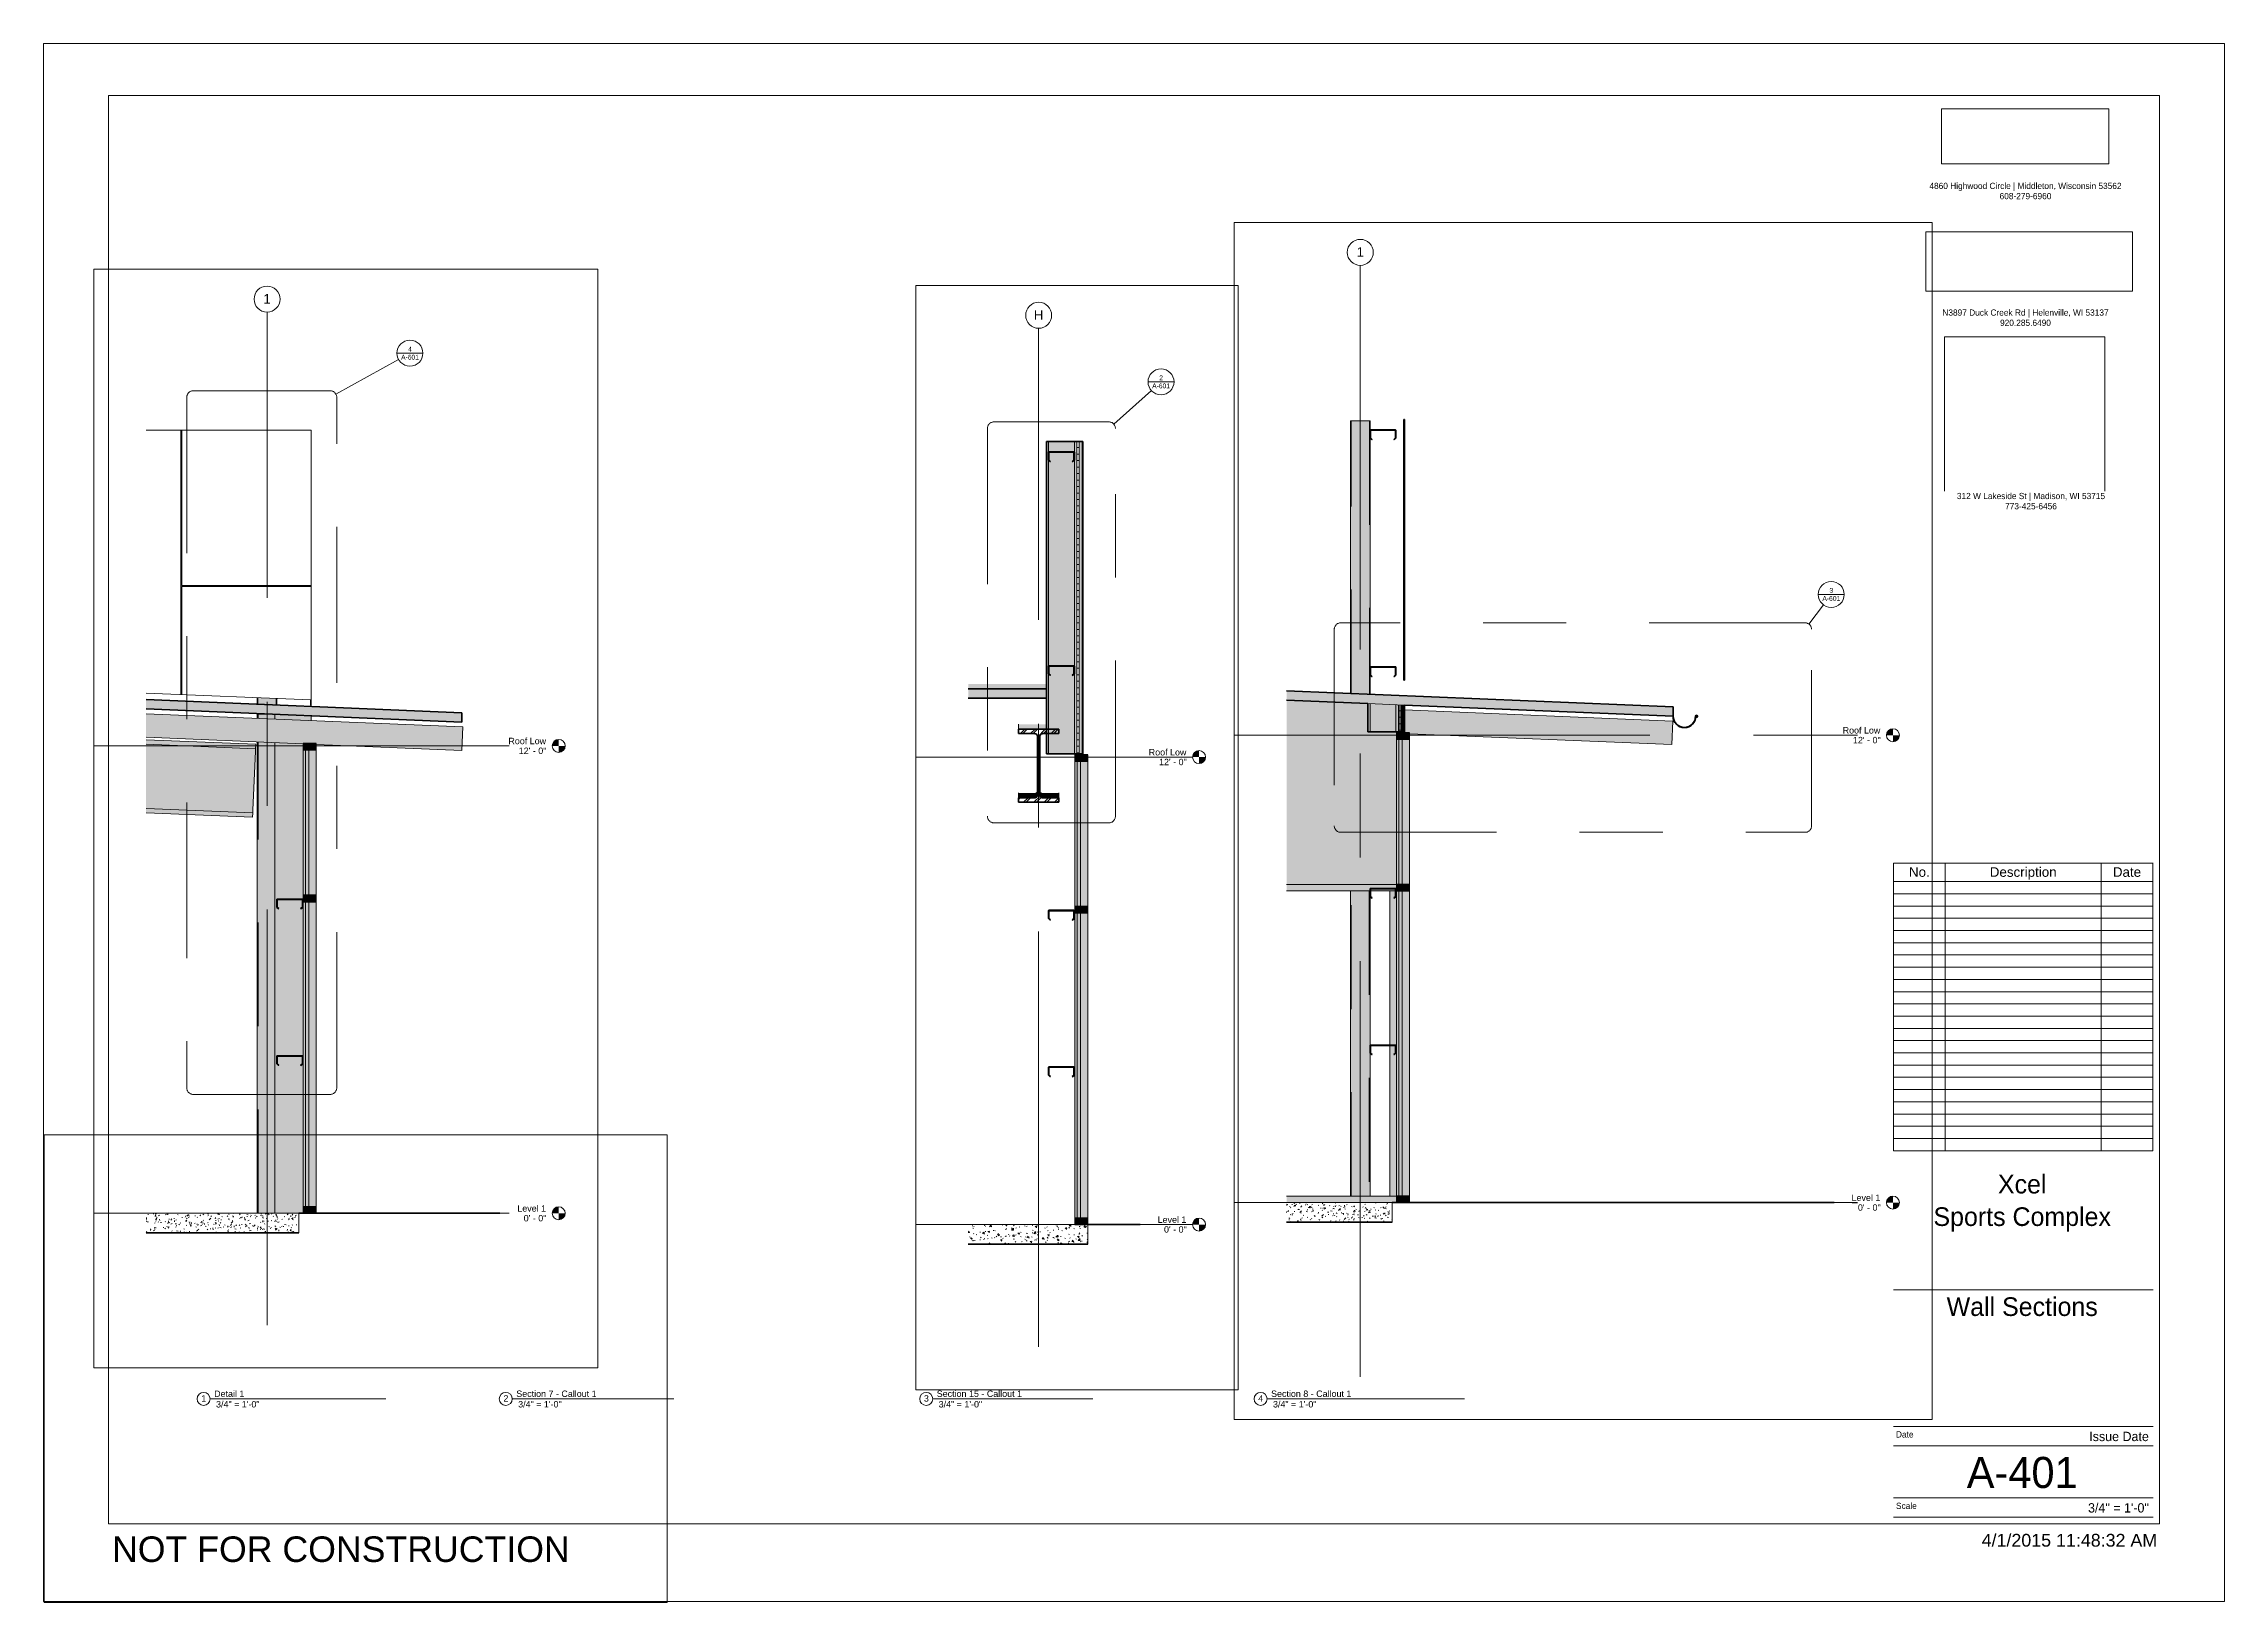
# Paper-space layout 'Layout1' of a CAD drawing. Header units: inches. Extents: x 0 to 42, y 0 to 30.
# The model-space entities are those that its viewports show. They can reach past a viewport. Long polylines and large blocks are cut down to what shows.
import ezdxf

# ---------------------------------------------------------------- set-up
doc = ezdxf.new("R2010")
doc.units = ezdxf.units.IN
doc.header["$MEASUREMENT"] = 0
for name, pattern in [('Dash Dot 3_16_', [0.3125, 0.1875, -0.0625, 0, -0.0625]), ('Grid Line 1_2_', [0.875, 0.5, -0.125, 0.125, -0.125]), ('Hidden 1_8_', [0.1875, 0.125, -0.0625])]:
    doc.linetypes.add(name, pattern=pattern)
for name, color, linetype, lineweight in [('A-ANNO-SYMB', 150, 'Continuous', 9), ('A-DETL-THIN', 151, 'Continuous', 9), ('A-FLOR-LEVL', 51, 'Continuous', 9), ('A-GLAZ-CURT', 52, 'Continuous', 9), ('A-GLAZ-CWMG', 51, 'Continuous', 9), ('A-ROOF', 132, 'Continuous', 18), ('A-ROOF-MCUT', 132, 'Continuous', 70), ('A-WALL', 113, 'Continuous', 18), ('A-WALL-PATT', 111, 'Continuous', 70), ('C-BLDG-PADS', 91, 'Continuous', 9), ('C-TOPO', 7, 'Continuous', 9), ('G-ANNO-SCHD', 231, 'Continuous', 9), ('G-ANNO-TTLB', 6, 'Continuous', 9), ('G-ANNO-TTLB-MEDM', 33, 'Continuous', 20), ('G-ANNO-TTLB-THIN', 151, 'Continuous', 9), ('I-WALL', 2, 'Continuous', 18), ('L-SITE-WALL', 31, 'Continuous', 18), ('S-BEAM', 12, 'Continuous', 9), ('S-COLS', 52, 'Continuous', 9), ('S-GRID', 1, 'Continuous', 9), ('S-GRID-IDEN', 1, 'Continuous', 9)]:
    doc.layers.add(name, color=color, linetype=linetype, lineweight=lineweight)
doc.layers.add('G-ANNO-NPLT', color=191, linetype='Continuous', plot=False)
doc.styles.add('Arial', font='arial.ttf', dxfattribs={"height": 1.967066})
doc.styles.add('Arial_1', font='arial.ttf', dxfattribs={"height": 2.950599})
doc.styles.add('Arial_2', font='arial.ttf', dxfattribs={"height": 1.475299})
doc.styles.add('Arial_3', font='arial.ttf', dxfattribs={"height": 0.491766})
doc.styles.add('Arial_4', font='arial.ttf', dxfattribs={"height": 0.245883})
doc.styles.add('Arial_5', font='arial.ttf', dxfattribs={"height": 0.184412})
doc.styles.add('Arial_6', font='arial.ttf', dxfattribs={"height": 0.122942})
doc.styles.add('Century Gothic', font='GOTHIC.TTF', dxfattribs={"height": 0.119759})
doc.styles.add('Century Gothic_1', font='GOTHIC.TTF', dxfattribs={"height": 0.179639})
doc.styles.add('Century Gothic_2', font='GOTHIC.TTF', dxfattribs={"height": 0.598797})
doc.styles.add('Century Gothic_3', font='GOTHIC.TTF', dxfattribs={"height": 0.359278})
picture_1 = doc.add_image_def('image1.jpg', size_in_pixel=(232, 76))
picture_2 = doc.add_image_def('image2.jpg', size_in_pixel=(900, 259))
picture_3 = doc.add_image_def('image3.jpg', size_in_pixel=(939, 939))
pattern_1 = [(45, (24024.281, 101.365), (-1.583919, 1.583919), []), (45, (24024.281, 103.765), (-1.583919, 1.583919), [])]
pattern_2 = [(45, (-71159.721, 71.503), (-1.58391919, 1.58391919), []), (45, (-71159.721, 73.903), (-1.58391919, 1.58391919), [])]
pattern_3 = [(45, (-67221.382, 101.715), (-1.58391919, 1.58391919), []), (45, (-67221.382, 104.115), (-1.58391919, 1.58391919), [])]

psp = doc.layouts.get("Layout1")

msp = doc.modelspace()

# ---------------------------------------------------------------- texts
at = {"layer": 'A-ANNO-SYMB', "attachment_point": 2, "line_spacing_factor": 0.938532, "style": 'Arial_2'}
for s, insert, char_height, width in [('4', (23315.567, 266.968), 1.475, 1.368), ('A-601', (23315.567, 264.487), 1.4753, 6.552), ('2', (22942.27, 261.59), 1.475, 1.368), ('A-601', (22942.27, 259.109), 1.4753, 6.552), ('3', (23171.494, 189.342), 1.475, 1.368), ('A-601', (23171.494, 186.862), 1.4753, 6.552)]:
    msp.add_mtext(s, dxfattribs=dict(at, insert=insert, char_height=char_height, width=width))
at = {"layer": 'A-FLOR-LEVL', "char_height": 1.9671, "attachment_point": 3, "line_spacing_factor": 0.938532, "style": 'Arial', "bg_fill": 3, "box_fill_scale": 1.25, "bg_fill_color": 0, "bg_fill_transparency": 0}
for s, insert, width in [('Roof Low', (22950.062, 146.486), 13.752), ('Roof Low', (23186.594, 146.486), 13.752), ('Roof Low', (23357.494, 146.486), 13.752), ('Level 1', (22950.062, 2.486), 10.584), ('Level 1', (23186.594, 2.486), 10.584), ('Level 1', (23357.494, 2.486), 10.584)]:
    msp.add_mtext(s, dxfattribs=dict(at, insert=insert, width=width))

# ---------------------------------------------------------------- blocks, each defined once
blk = doc.blocks.new('E1 30 x 42 Horizontal - E1 30x42 Horizontal-11829-Wall Sections')
at = {"layer": 'G-ANNO-TTLB-MEDM'}
for p, q in [((1.24, 29.014), (1.24, 1.514)), ((40.74, 29.014), (1.24, 29.014)), ((40.74, 29.014), (40.74, 1.514)), ((40.615, 14.233), (35.615, 14.233)), ((35.615, 6.02), (40.615, 6.02)), ((1.24, 1.514), (40.74, 1.514)), ((40.615, 1.639), (35.615, 1.639))]:
    blk.add_line(p, q, dxfattribs=at)
at = {"layer": 'G-ANNO-TTLB-THIN'}
for p, q in [((-0.01, 30.014), (41.99, 30.014)), ((-0.01, 0.014), (-0.01, 30.014)), ((41.99, 0.014), (41.99, 30.014)), ((35.615, 3.389), (40.615, 3.389)), ((35.615, 3.014), (40.615, 3.014)), ((35.615, 2.014), (40.615, 2.014)), ((-0.01, 0.014), (41.99, 0.014))]:
    blk.add_line(p, q, dxfattribs=at)
at = {"layer": 'G-ANNO-TTLB', "insert": (1.307, 1.27), "char_height": 0.49177, "width": 10.47, "attachment_point": 1, "line_spacing_factor": 0.938532, "style": 'Arial_3'}
blk.add_mtext('NOT FOR CONSTRUCTION', dxfattribs=at)
at = {"layer": 'G-ANNO-TTLB'}
image = blk.add_image(picture_1, insert=(36.542, 27.7), size_in_units=(3.222, 1.056), dxfattribs=at)
image.dxf.flags = 7
image = blk.add_image(picture_2, insert=(36.241, 25.244), size_in_units=(3.98, 1.145), dxfattribs=at)
image.dxf.flags = 7
image = blk.add_image(picture_3, insert=(36.599, 21.275), size_in_units=(3.09, 3.09), dxfattribs=at)
image.dxf.flags = 7
at = {"layer": 'G-ANNO-TTLB', "line_spacing_factor": 0.984117, "style": 'Century Gothic', "bg_fill": 3, "box_fill_scale": 1.25, "bg_fill_color": 0, "bg_fill_transparency": 0}
for s, insert, char_height, width, attachment_point in [('4860 Highwood Circle | Middleton, Wisconsin 53562\\P608-279-6960', (38.159, 27.334), 0.11976, 4.914, 2), ('N3897 Duck Creek Rd | Helenville, WI 53137\\P920.285.6490', (38.159, 24.895), 0.11976, 4.1535, 2), ('312 W Lakeside St | Madison, WI 53715\\P773-425-6456', (38.265, 21.363), 0.11976, 3.666, 2), ('Date', (35.665, 3.294), 0.1198, 0.4725, 1), ('Scale', (35.665, 1.919), 0.1198, 0.5265, 1)]:
    blk.add_mtext(s, dxfattribs=dict(at, insert=insert, char_height=char_height, width=width, attachment_point=attachment_point))
blk = doc.blocks.new('Viewport - View Title-1830-Wall Sections')
at = {"layer": 'G-ANNO-TTLB'}
for start, end in [(0, 180), (180, 360)]:
    blk.add_arc((-0.125, 0), 0.125, start, end, dxfattribs=at)
blk = doc.blocks.new('Girt_C - 8_D-767115-Section 15 - Callout 1')
at = {"layer": 'S-BEAM'}
h = blk.add_hatch(dxfattribs=at)
h.set_pattern_fill('FP_4', color=256, style=0, pattern_type=2)
h.set_pattern_definition(pattern_1)
h.paths.add_polyline_path([(22787.877, 45.518), (22787.948, 45.602), (22787.412, 46.051), (22787.412, 48.37), (22787.436, 48.423), (22787.49, 48.445), (22795.115, 48.445), (22795.169, 48.424), (22795.193, 48.371), (22795.193, 46.051), (22794.658, 45.602), (22794.728, 45.518), (22795.303, 46), (22795.303, 48.367), (22795.248, 48.5), (22795.115, 48.555), (22787.49, 48.555), (22787.358, 48.5), (22787.303, 48.367), (22787.303, 46)], flags=0)
at = {"layer": 'S-BEAM', "lineweight": 50}
for p, q in [((22787.303, 48.367), (22787.303, 46)), ((22787.412, 46.051), (22787.412, 48.37)), ((22795.115, 48.555), (22787.49, 48.555)), ((22787.49, 48.445), (22795.115, 48.445)), ((22795.193, 48.371), (22795.193, 46.051)), ((22795.303, 46), (22795.303, 48.367)), ((22787.303, 46), (22787.877, 45.518)), ((22787.948, 45.602), (22787.412, 46.051)), ((22795.193, 46.051), (22794.658, 45.602)), ((22794.728, 45.518), (22795.303, 46)), ((22787.877, 45.518), (22787.948, 45.602)), ((22794.658, 45.602), (22794.728, 45.518))]:
    blk.add_line(p, q, dxfattribs=at)
for centre, radius, start, end in [((22787.49, 48.367), 0.188, 90, 180), ((22787.49, 48.367), 0.0782, 90, 177.8773), ((22795.115, 48.367), 0.188, 0, 90), ((22795.115, 48.367), 0.0782, 3.0424, 90)]:
    blk.add_arc(centre, radius, start, end, dxfattribs=at)
blk = doc.blocks.new('Girt_C - 8_D-773999-Section 15 - Callout 1')
at = {"layer": 'S-BEAM'}
h = blk.add_hatch(dxfattribs=at)
h.set_pattern_fill('FP_4', color=256, style=0, pattern_type=2)
h.set_pattern_definition(pattern_1)
h.paths.add_polyline_path([(22787.877, 93.768), (22787.948, 93.852), (22787.412, 94.301), (22787.412, 96.62), (22787.436, 96.673), (22787.49, 96.695), (22795.115, 96.695), (22795.169, 96.674), (22795.193, 96.621), (22795.193, 94.301), (22794.658, 93.852), (22794.728, 93.768), (22795.303, 94.25), (22795.303, 96.617), (22795.248, 96.75), (22795.115, 96.805), (22787.49, 96.805), (22787.358, 96.75), (22787.303, 96.617), (22787.303, 94.25)], flags=0)
at = {"layer": 'S-BEAM', "lineweight": 50}
for p, q in [((22787.303, 96.617), (22787.303, 94.25)), ((22787.412, 94.301), (22787.412, 96.62)), ((22795.115, 96.805), (22787.49, 96.805)), ((22787.49, 96.695), (22795.115, 96.695)), ((22795.193, 96.621), (22795.193, 94.301)), ((22795.303, 94.25), (22795.303, 96.617)), ((22787.303, 94.25), (22787.877, 93.768)), ((22787.948, 93.852), (22787.412, 94.301)), ((22795.193, 94.301), (22794.658, 93.852)), ((22794.728, 93.768), (22795.303, 94.25)), ((22787.877, 93.768), (22787.948, 93.852)), ((22794.658, 93.852), (22794.728, 93.768))]:
    blk.add_line(p, q, dxfattribs=at)
for centre, radius, start, end in [((22787.49, 96.617), 0.188, 90, 180), ((22787.49, 96.617), 0.0782, 90, 177.8773), ((22795.115, 96.617), 0.188, 0, 90), ((22795.115, 96.617), 0.0782, 3.0424, 90)]:
    blk.add_arc(centre, radius, start, end, dxfattribs=at)
blk = doc.blocks.new('W-Wide Flange - W21X166-807736-Section 15 - Callout 1')
at = {"layer": 'S-BEAM'}
for points in [[(22778.103, 152.609), (22786.678, 152.609), (22786.678, 154.109), (22778.103, 154.109)], [(22783.038, 131.45), (22783.238, 131.474), (22783.428, 131.541), (22783.598, 131.65), (22783.739, 131.794), (22783.844, 131.966), (22783.907, 132.157), (22783.928, 132.393), (22783.928, 133.841), (22783.878, 133.566), (22783.838, 133.451), (22783.746, 133.307), (22783.402, 133.031), (22783.222, 132.971), (22783.152, 132.963), (22783.038, 132.95), (22783.038, 131.473)], [(22785.568, 131.45), (22785.568, 132.95), (22785.31, 132.994), (22785.178, 133.041), (22785.008, 133.149), (22784.867, 133.293), (22784.762, 133.466), (22784.739, 133.536), (22784.678, 133.841), (22784.678, 132.341), (22784.701, 132.141), (22784.768, 131.951), (22784.877, 131.781), (22785.02, 131.64), (22785.192, 131.535), (22785.383, 131.471)], [(22778.103, 131.45), (22783.038, 131.45), (22783.038, 132.95), (22778.103, 132.95)], [(22785.796, 131.45), (22790.503, 131.45), (22790.503, 132.95), (22785.568, 132.95), (22785.568, 131.45)]]:
    blk.add_hatch(color=256, dxfattribs=at).paths.add_polyline_path(points, flags=0)
h = blk.add_hatch(dxfattribs=at)
h.set_pattern_fill('FP_4', color=256, style=0, pattern_type=2)
h.set_pattern_definition(pattern_1)
h.paths.add_polyline_path([(22778.103, 130.089), (22790.503, 130.089), (22790.503, 131.45), (22785.568, 131.45), (22785.37, 131.473), (22785.182, 131.539), (22785.013, 131.645), (22784.872, 131.786), (22784.766, 131.955), (22784.7, 132.143), (22784.678, 132.393), (22784.678, 150.357), (22784.7, 150.555), (22784.766, 150.743), (22784.872, 150.912), (22785.013, 151.053), (22785.182, 151.159), (22785.37, 151.225), (22785.568, 151.248), (22790.503, 151.248), (22790.503, 152.609), (22778.103, 152.609), (22778.103, 151.248), (22783.038, 151.248), (22783.236, 151.225), (22783.424, 151.159), (22783.593, 151.053), (22783.734, 150.912), (22783.84, 150.743), (22783.905, 150.555), (22783.928, 150.357), (22783.928, 132.341), (22783.905, 132.143), (22783.84, 131.955), (22783.734, 131.786), (22783.593, 131.645), (22783.424, 131.539), (22783.236, 131.473), (22783.038, 131.45), (22778.103, 131.45)], flags=0)
for p, q in [((22778.103, 152.609), (22778.103, 154.109)), ((22778.103, 132.95), (22778.103, 131.45)), ((22790.503, 131.45), (22790.503, 132.95))]:
    blk.add_line(p, q, dxfattribs=at)
at = {"layer": 'S-BEAM', "lineweight": 50}
for p, q in [((22790.503, 152.609), (22778.103, 152.609)), ((22778.103, 152.609), (22778.103, 151.248)), ((22790.503, 151.248), (22790.503, 152.609)), ((22778.103, 151.248), (22783.038, 151.248)), ((22785.568, 151.248), (22790.503, 151.248)), ((22783.928, 150.357), (22783.928, 132.341)), ((22784.678, 132.341), (22784.678, 150.357)), ((22783.038, 131.45), (22778.103, 131.45)), ((22778.103, 131.45), (22778.103, 130.089)), ((22790.503, 131.45), (22785.568, 131.45)), ((22790.503, 130.089), (22790.503, 131.45)), ((22778.103, 130.089), (22790.503, 130.089))]:
    blk.add_line(p, q, dxfattribs=at)
at = {"layer": 'S-BEAM', "lineweight": 50, "flags": 128}
for points in [[(22783.038, 151.248), (22783.236, 151.225), (22783.424, 151.159), (22783.593, 151.053), (22783.734, 150.912), (22783.84, 150.743), (22783.905, 150.555), (22783.928, 150.357)], [(22784.678, 150.357), (22784.7, 150.555), (22784.766, 150.743), (22784.872, 150.912), (22785.013, 151.053), (22785.182, 151.159), (22785.37, 151.225), (22785.568, 151.248)], [(22783.928, 132.341), (22783.905, 132.143), (22783.84, 131.955), (22783.734, 131.786), (22783.593, 131.645), (22783.424, 131.539), (22783.236, 131.473), (22783.038, 131.45)], [(22785.568, 131.45), (22785.37, 131.473), (22785.182, 131.539), (22785.013, 131.645), (22784.872, 131.786), (22784.766, 131.955), (22784.7, 132.143), (22784.678, 132.341)]]:
    blk.add_lwpolyline(points, dxfattribs=at)
blk = doc.blocks.new('System Panel - Glazed-827433-Section 15 - Callout 1')
at = {"layer": 'A-GLAZ-CURT', "transparency": 33554649}
blk.add_hatch(color=256, dxfattribs=at).paths.add_polyline_path([(22797.178, 2), (22797.178, 96), (22796.178, 96), (22796.178, 2)], flags=0)
at = {"layer": 'A-GLAZ-CURT', "lineweight": 18}
for p, q in [((22796.178, 96), (22796.178, 2)), ((22797.178, 96), (22796.178, 96)), ((22797.178, 2), (22797.178, 96)), ((22796.178, 2), (22797.178, 2))]:
    blk.add_line(p, q, dxfattribs=at)
at = {"layer": 'A-GLAZ-CURT'}
for p, q in [((22796.178, 96), (22796.178, 2)), ((22797.178, 96), (22796.178, 96)), ((22797.178, 2), (22797.178, 96)), ((22796.178, 2), (22797.178, 2))]:
    blk.add_line(p, q, dxfattribs=at)
blk = doc.blocks.new('System Panel - Glazed-827435-Section 15 - Callout 1')
at = {"layer": 'A-GLAZ-CURT', "transparency": 33554649}
blk.add_hatch(color=256, dxfattribs=at).paths.add_polyline_path([(22796.178, 98), (22797.178, 98), (22797.178, 142.75), (22796.178, 142.75), (22796.178, 119.192)], flags=0)
at = {"layer": 'A-GLAZ-CURT', "lineweight": 18}
for p, q in [((22796.178, 142.75), (22796.178, 98)), ((22797.178, 142.75), (22796.178, 142.75)), ((22797.178, 98), (22797.178, 142.75)), ((22796.178, 98), (22797.178, 98))]:
    blk.add_line(p, q, dxfattribs=at)
at = {"layer": 'A-GLAZ-CURT'}
for p, q in [((22796.178, 142.75), (22796.178, 98)), ((22797.178, 142.75), (22796.178, 142.75)), ((22797.178, 98), (22797.178, 142.75)), ((22796.178, 98), (22797.178, 98))]:
    blk.add_line(p, q, dxfattribs=at)
blk = doc.blocks.new('Rectangular Mullion - Rectangular Mullion 1-769201-Section 15 - Callout 1')
at = {"layer": 'A-GLAZ-CWMG'}
blk.add_hatch(color=256, dxfattribs=at).paths.add_polyline_path([(22795.428, 142.75), (22799.428, 142.75), (22799.428, 144.75), (22795.428, 144.75)], flags=0)
at = {"layer": 'A-GLAZ-CWMG', "lineweight": 30}
for p, q in [((22795.428, 144.75), (22795.428, 142.75)), ((22799.428, 144.75), (22795.428, 144.75)), ((22799.428, 142.75), (22799.428, 144.75)), ((22795.428, 142.75), (22799.428, 142.75))]:
    blk.add_line(p, q, dxfattribs=at)
blk = doc.blocks.new('Rectangular Mullion - Rectangular Mullion 1-769200-Section 15 - Callout 1')
at = {"layer": 'A-GLAZ-CWMG'}
blk.add_hatch(color=256, dxfattribs=at).paths.add_polyline_path([(22799.428, 0), (22799.428, 2), (22795.428, 2), (22795.428, 0)], flags=0)
at = {"layer": 'A-GLAZ-CWMG', "lineweight": 30}
for p, q in [((22795.428, 2), (22795.428, 0)), ((22799.428, 2), (22795.428, 2)), ((22799.428, 0), (22799.428, 2)), ((22795.428, 0), (22799.428, 0))]:
    blk.add_line(p, q, dxfattribs=at)
blk = doc.blocks.new('Rectangular Mullion - Rectangular Mullion 1-769423-Section 15 - Callout 1')
at = {"layer": 'A-GLAZ-CWMG'}
blk.add_hatch(color=256, dxfattribs=at).paths.add_polyline_path([(22799.428, 96), (22799.428, 98), (22795.428, 98), (22795.428, 96)], flags=0)
at = {"layer": 'A-GLAZ-CWMG', "lineweight": 30}
for p, q in [((22795.428, 98), (22795.428, 96)), ((22799.428, 98), (22795.428, 98)), ((22799.428, 96), (22799.428, 98)), ((22795.428, 96), (22799.428, 96))]:
    blk.add_line(p, q, dxfattribs=at)
blk = doc.blocks.new('Rectangular Mullion - Rectangular Mullion 1-827430-Section 15 - Callout 1')
at = {"layer": 'A-GLAZ-CWMG'}
h = blk.add_hatch(color=256, dxfattribs=at)
h.paths.add_polyline_path([(22796.178, 2), (22796.178, 96), (22795.428, 96), (22795.428, 2)], flags=0)
h.paths.add_polyline_path([(22799.428, 2), (22799.428, 96), (22797.178, 96), (22797.178, 2)], flags=0)
blk.add_hatch(color=256, dxfattribs=at).paths.add_polyline_path([(22797.178, 2), (22797.178, 96), (22796.178, 96), (22796.178, 2)], flags=0)
for p, q in [((22795.428, 96), (22796.178, 96)), ((22795.428, 2), (22795.428, 96)), ((22796.178, 96), (22797.178, 96)), ((22797.178, 96), (22799.428, 96)), ((22799.428, 96), (22799.428, 2)), ((22796.178, 2), (22795.428, 2)), ((22797.178, 2), (22796.178, 2)), ((22799.428, 2), (22797.178, 2))]:
    blk.add_line(p, q, dxfattribs=at)
blk = doc.blocks.new('Rectangular Mullion - Rectangular Mullion 1-827431-Section 15 - Callout 1')
at = {"layer": 'A-GLAZ-CWMG'}
h = blk.add_hatch(color=256, dxfattribs=at)
h.paths.add_polyline_path([(22796.178, 98), (22796.178, 142.75), (22795.428, 142.75), (22795.428, 98)], flags=0)
h.paths.add_polyline_path([(22799.428, 98), (22799.428, 142.75), (22797.178, 142.75), (22797.178, 98)], flags=0)
blk.add_hatch(color=256, dxfattribs=at).paths.add_polyline_path([(22797.178, 98), (22797.178, 142.75), (22796.178, 142.75), (22796.178, 98)], flags=0)
for p, q in [((22795.428, 142.75), (22796.178, 142.75)), ((22795.428, 98), (22795.428, 142.75)), ((22796.178, 142.75), (22797.178, 142.75)), ((22797.178, 142.75), (22799.428, 142.75)), ((22799.428, 142.75), (22799.428, 98)), ((22796.178, 98), (22795.428, 98)), ((22797.178, 98), (22796.178, 98)), ((22799.428, 98), (22797.178, 98))]:
    blk.add_line(p, q, dxfattribs=at)
blk = doc.blocks.new('Girt_C - 8_D-815223-Section 15 - Callout 1')
at = {"layer": 'S-BEAM'}
blk.add_hatch(color=256, dxfattribs=at).paths.add_polyline_path([(22787.877, 235.036), (22787.948, 235.12), (22787.412, 235.569), (22787.412, 237.889), (22787.436, 237.942), (22787.49, 237.963), (22795.115, 237.963), (22795.17, 237.941), (22795.193, 237.888), (22795.193, 235.569), (22794.658, 235.12), (22794.728, 235.036), (22795.303, 235.518), (22795.303, 237.885), (22795.248, 238.018), (22795.115, 238.073), (22787.49, 238.073), (22787.358, 238.018), (22787.303, 237.885), (22787.303, 235.518)], flags=0)
at = {"layer": 'S-BEAM', "lineweight": 50}
for p, q in [((22795.115, 238.073), (22787.49, 238.073)), ((22787.303, 237.885), (22787.303, 235.518)), ((22787.412, 235.569), (22787.412, 237.889)), ((22787.49, 237.963), (22795.115, 237.963)), ((22795.193, 237.888), (22795.193, 235.569)), ((22795.303, 235.518), (22795.303, 237.885)), ((22787.303, 235.518), (22787.877, 235.036)), ((22787.948, 235.12), (22787.412, 235.569)), ((22795.193, 235.569), (22794.658, 235.12)), ((22794.728, 235.036), (22795.303, 235.518)), ((22787.877, 235.036), (22787.948, 235.12)), ((22794.658, 235.12), (22794.728, 235.036))]:
    blk.add_line(p, q, dxfattribs=at)
for centre, radius, start, end in [((22787.49, 237.885), 0.188, 90, 180), ((22795.115, 237.885), 0.188, 0, 90), ((22787.49, 237.885), 0.0782, 90, 176.9576), ((22795.115, 237.885), 0.0782, 2.1227, 90)]:
    blk.add_arc(centre, radius, start, end, dxfattribs=at)
blk = doc.blocks.new('Girt_C - 8_D-815150-Section 15 - Callout 1')
at = {"layer": 'S-BEAM'}
blk.add_hatch(color=256, dxfattribs=at).paths.add_polyline_path([(22787.877, 169.132), (22787.948, 169.216), (22787.412, 169.666), (22787.412, 171.988), (22787.424, 172.026), (22787.452, 172.053), (22787.49, 172.062), (22795.115, 172.062), (22795.154, 172.052), (22795.182, 172.025), (22795.193, 171.987), (22795.193, 169.666), (22794.658, 169.216), (22794.728, 169.132), (22795.303, 169.615), (22795.303, 171.984), (22795.289, 172.056), (22795.248, 172.117), (22795.187, 172.158), (22795.115, 172.172), (22787.49, 172.172), (22787.419, 172.158), (22787.358, 172.117), (22787.317, 172.056), (22787.303, 171.984), (22787.303, 169.615)], flags=0)
for p, q in [((22787.303, 172.418), (22787.303, 171.984)), ((22795.303, 171.984), (22795.303, 172.418))]:
    blk.add_line(p, q, dxfattribs=at)
at = {"layer": 'S-BEAM', "lineweight": 50}
for p, q in [((22787.317, 172.056), (22787.303, 171.984)), ((22787.303, 171.984), (22787.303, 169.615)), ((22787.358, 172.117), (22787.317, 172.056)), ((22787.419, 172.158), (22787.358, 172.117)), ((22787.412, 169.666), (22787.412, 171.988)), ((22787.49, 172.172), (22787.419, 172.158)), ((22795.115, 172.172), (22787.49, 172.172)), ((22787.49, 172.062), (22795.115, 172.062)), ((22795.187, 172.158), (22795.115, 172.172)), ((22795.248, 172.117), (22795.187, 172.158)), ((22795.193, 171.987), (22795.193, 169.666)), ((22795.289, 172.056), (22795.248, 172.117)), ((22795.303, 171.984), (22795.289, 172.056)), ((22795.303, 169.615), (22795.303, 171.984)), ((22787.303, 169.615), (22787.877, 169.132)), ((22787.948, 169.216), (22787.412, 169.666)), ((22787.877, 169.132), (22787.948, 169.216)), ((22795.193, 169.666), (22794.658, 169.216)), ((22794.658, 169.216), (22794.728, 169.132)), ((22794.728, 169.132), (22795.303, 169.615))]:
    blk.add_line(p, q, dxfattribs=at)
at = {"layer": 'S-BEAM', "lineweight": 50, "flags": 128}
for points in [[(22787.412, 171.988), (22787.424, 172.026), (22787.452, 172.053), (22787.49, 172.062)], [(22795.115, 172.062), (22795.154, 172.052), (22795.182, 172.025), (22795.193, 171.987)]]:
    blk.add_lwpolyline(points, dxfattribs=at)
blk = doc.blocks.new('Girt_C - 8_D-803273-Section 8 - Callout 1')
at = {"layer": 'S-BEAM'}
h = blk.add_hatch(dxfattribs=at)
h.set_pattern_fill('FP_7', color=256, style=0, pattern_type=2)
h.set_pattern_definition(pattern_2)
h.paths.add_polyline_path([(-22062.215, 45.518), (-22061.64, 46), (-22061.64, 48.367), (-22061.695, 48.5), (-22061.828, 48.555), (-22069.453, 48.555), (-22069.585, 48.5), (-22069.64, 48.367), (-22069.64, 46), (-22069.066, 45.518), (-22068.995, 45.602), (-22069.531, 46.051), (-22069.531, 48.37), (-22069.507, 48.423), (-22069.453, 48.445), (-22061.828, 48.445), (-22061.774, 48.424), (-22061.75, 48.371), (-22061.75, 46.051), (-22062.285, 45.602)], flags=0)
at = {"layer": 'S-BEAM', "lineweight": 50}
for p, q in [((-22069.64, 48.367), (-22069.64, 46)), ((-22069.531, 46.051), (-22069.531, 48.37)), ((-22061.828, 48.555), (-22069.453, 48.555)), ((-22069.453, 48.445), (-22061.828, 48.445)), ((-22061.75, 48.371), (-22061.75, 46.051)), ((-22061.64, 46), (-22061.64, 48.367)), ((-22069.64, 46), (-22069.066, 45.518)), ((-22068.995, 45.602), (-22069.531, 46.051)), ((-22061.75, 46.051), (-22062.285, 45.602)), ((-22062.215, 45.518), (-22061.64, 46)), ((-22069.066, 45.518), (-22068.995, 45.602)), ((-22062.285, 45.602), (-22062.215, 45.518))]:
    blk.add_line(p, q, dxfattribs=at)
for centre, radius, start, end in [((-22069.453, 48.367), 0.188, 90, 180), ((-22069.453, 48.367), 0.0782, 90, 177.8773), ((-22061.828, 48.367), 0.187, 360, 90), ((-22061.828, 48.367), 0.0782, 3.0424, 90)]:
    blk.add_arc(centre, radius, start, end, dxfattribs=at)
blk = doc.blocks.new('Girt_C - 8_D-V1-Section 8 - Callout 1')
at = {"layer": 'S-BEAM'}
h = blk.add_hatch(dxfattribs=at)
h.set_pattern_fill('FP_7', color=256, style=0, pattern_type=2)
h.set_pattern_definition(pattern_2)
h.paths.add_polyline_path([(-22062.215, 93.768), (-22061.64, 94.25), (-22061.64, 96.617), (-22061.695, 96.75), (-22061.828, 96.805), (-22069.453, 96.805), (-22069.585, 96.75), (-22069.64, 96.617), (-22069.64, 94.25), (-22069.066, 93.768), (-22068.995, 93.852), (-22069.531, 94.301), (-22069.531, 96.62), (-22069.507, 96.673), (-22069.453, 96.695), (-22061.828, 96.695), (-22061.774, 96.674), (-22061.75, 96.621), (-22061.75, 94.301), (-22062.285, 93.852)], flags=0)
at = {"layer": 'S-BEAM', "lineweight": 50}
for p, q in [((-22069.64, 96.617), (-22069.64, 94.25)), ((-22069.531, 94.301), (-22069.531, 96.62)), ((-22061.828, 96.805), (-22069.453, 96.805)), ((-22069.453, 96.695), (-22061.828, 96.695)), ((-22061.75, 96.621), (-22061.75, 94.301)), ((-22061.64, 94.25), (-22061.64, 96.617)), ((-22069.64, 94.25), (-22069.066, 93.768)), ((-22068.995, 93.852), (-22069.531, 94.301)), ((-22061.75, 94.301), (-22062.285, 93.852)), ((-22062.215, 93.768), (-22061.64, 94.25)), ((-22069.066, 93.768), (-22068.995, 93.852)), ((-22062.285, 93.852), (-22062.215, 93.768))]:
    blk.add_line(p, q, dxfattribs=at)
for centre, radius, start, end in [((-22069.453, 96.617), 0.188, 90, 180), ((-22069.453, 96.617), 0.0782, 90, 177.8773), ((-22061.828, 96.617), 0.188, 0, 90), ((-22061.828, 96.617), 0.0782, 3.0424, 90)]:
    blk.add_arc(centre, radius, start, end, dxfattribs=at)
blk = doc.blocks.new('HSS-Hollow Structural Section-Column - HSS6X6X1_4-556719-Section 8 - Callout 1')
at = {"layer": 'S-COLS'}
for points in [[(-22075.177, 2), (-22075.174, 2), (-22075.174, 96), (-22075.64, 96), (-22075.64, 2), (-22075.407, 2)], [(-22070.106, 2), (-22070.106, 96), (-22075.174, 96), (-22075.174, 2)], [(-22070.106, 2), (-22069.64, 2), (-22069.64, 96), (-22070.106, 96), (-22070.106, 40.028)]]:
    blk.add_hatch(color=256, dxfattribs=at).paths.add_polyline_path(points, flags=0)
for p, q in [((-22075.64, 96), (-22075.64, 2)), ((-22069.64, 48.367), (-22069.64, 94.25)), ((-22069.64, 2), (-22069.64, 46))]:
    blk.add_line(p, q, dxfattribs=at)
at = {"layer": 'S-COLS', "linetype": 'Hidden 1_8_'}
for p, q in [((-22075.407, 2), (-22075.407, 96)), ((-22069.873, 96), (-22069.873, 2))]:
    blk.add_line(p, q, dxfattribs=at)
blk = doc.blocks.new('Rectangular Mullion - Rectangular Mullion 1-840365-Section 8 - Callout 1')
at = {"layer": 'A-GLAZ-CWMG'}
h = blk.add_hatch(color=256, dxfattribs=at)
h.paths.add_polyline_path([(-22095.345, 96), (-22069.64, 96), (-22069.639, 96.62), (-22069.585, 96.75), (-22069.453, 96.805), (-22061.828, 96.805), (-22061.695, 96.75), (-22061.64, 96.617), (-22061.64, 96), (-22061.515, 96), (-22061.515, 98), (-22095.345, 98), (-22095.345, 96.617)], flags=0)
h.paths.add_polyline_path([(-22061.75, 96), (-22061.75, 96.621), (-22061.774, 96.674), (-22061.828, 96.695), (-22069.453, 96.695), (-22069.507, 96.673), (-22069.531, 96.617), (-22069.531, 96), (-22061.828, 96)], flags=0)
for p, q in [((-22095.345, 96), (-22069.64, 96)), ((-22069.531, 96), (-22061.75, 96)), ((-22061.64, 96), (-22061.515, 96))]:
    blk.add_line(p, q, dxfattribs=at)
blk = doc.blocks.new('Rectangular Mullion - Rectangular Mullion 1-840366-Section 8 - Callout 1')
at = {"layer": 'A-GLAZ-CWMG'}
blk.add_hatch(color=256, dxfattribs=at).paths.add_polyline_path([(-22095.345, 0), (-22061.515, 0), (-22061.515, 2), (-22095.345, 2)], flags=0)
blk.add_line((-22061.515, 2), (-22095.345, 2), dxfattribs=at)
blk = doc.blocks.new('Rectangular Mullion - Rectangular Mullion 1-838588-Section 8 - Callout 1')
at = {"layer": 'A-GLAZ-CWMG'}
blk.add_hatch(color=256, dxfattribs=at).paths.add_polyline_path([(-22061.515, 2), (-22061.515, 96), (-22061.64, 96), (-22061.64, 94.25), (-22062.215, 93.768), (-22062.285, 93.852), (-22061.75, 94.301), (-22061.75, 96), (-22063.515, 96), (-22063.515, 48.555), (-22061.828, 48.555), (-22061.695, 48.5), (-22061.64, 48.367), (-22061.64, 46), (-22062.215, 45.518), (-22062.285, 45.602), (-22061.75, 46.051), (-22061.75, 48.371), (-22061.774, 48.424), (-22061.828, 48.445), (-22063.515, 48.445), (-22063.515, 2)], flags=0)
for p, q in [((-22063.515, 96), (-22061.75, 96)), ((-22063.515, 96), (-22063.515, 48.555)), ((-22061.64, 96), (-22061.515, 96)), ((-22061.515, 2), (-22061.515, 96)), ((-22063.515, 48.445), (-22063.515, 2)), ((-22061.515, 2), (-22063.515, 2))]:
    blk.add_line(p, q, dxfattribs=at)
blk = doc.blocks.new('System Panel - Glazed-827454-Section 8 - Callout 1')
at = {"layer": 'A-GLAZ-CURT', "transparency": 33554649}
blk.add_hatch(color=256, dxfattribs=at).paths.add_polyline_path([(-22059.765, 2), (-22059.765, 96), (-22060.765, 96), (-22060.765, 2)], flags=0)
at = {"layer": 'A-GLAZ-CURT', "lineweight": 18}
for p, q in [((-22059.765, 96), (-22060.765, 96)), ((-22060.765, 96), (-22060.765, 2)), ((-22059.765, 2), (-22059.765, 96)), ((-22060.765, 2), (-22059.765, 2))]:
    blk.add_line(p, q, dxfattribs=at)
at = {"layer": 'A-GLAZ-CURT'}
for p, q in [((-22060.765, 96), (-22059.765, 96)), ((-22060.765, 96), (-22060.765, 2)), ((-22059.765, 2), (-22059.765, 96)), ((-22060.765, 2), (-22059.765, 2))]:
    blk.add_line(p, q, dxfattribs=at)
blk = doc.blocks.new('System Panel - Glazed-827487-Section 8 - Callout 1')
at = {"layer": 'A-GLAZ-CURT', "transparency": 33554649}
blk.add_hatch(color=256, dxfattribs=at).paths.add_polyline_path([(-22060.765, 98), (-22059.765, 98), (-22059.765, 142.75), (-22060.765, 142.75), (-22060.765, 117.563)], flags=0)
at = {"layer": 'A-GLAZ-CURT', "lineweight": 18}
for p, q in [((-22059.765, 142.75), (-22060.765, 142.75)), ((-22060.765, 142.75), (-22060.765, 98)), ((-22059.765, 98), (-22059.765, 142.75)), ((-22060.765, 98), (-22059.765, 98))]:
    blk.add_line(p, q, dxfattribs=at)
at = {"layer": 'A-GLAZ-CURT'}
for p, q in [((-22060.765, 142.75), (-22059.765, 142.75)), ((-22060.765, 142.75), (-22060.765, 98)), ((-22059.765, 98), (-22059.765, 142.75)), ((-22060.765, 98), (-22059.765, 98))]:
    blk.add_line(p, q, dxfattribs=at)
blk = doc.blocks.new('Rectangular Mullion - Rectangular Mullion 1-769172-Section 8 - Callout 1')
at = {"layer": 'A-GLAZ-CWMG'}
blk.add_hatch(color=256, dxfattribs=at).paths.add_polyline_path([(-22057.515, 142.75), (-22057.515, 144.75), (-22061.515, 144.75), (-22061.515, 142.75)], flags=0)
at = {"layer": 'A-GLAZ-CWMG', "lineweight": 30}
for p, q in [((-22057.515, 144.75), (-22061.515, 144.75)), ((-22061.515, 144.75), (-22061.515, 142.75)), ((-22057.515, 142.75), (-22057.515, 144.75)), ((-22061.515, 142.75), (-22057.515, 142.75))]:
    blk.add_line(p, q, dxfattribs=at)
blk = doc.blocks.new('Rectangular Mullion - Rectangular Mullion 1-769167-Section 8 - Callout 1')
at = {"layer": 'A-GLAZ-CWMG'}
blk.add_hatch(color=256, dxfattribs=at).paths.add_polyline_path([(-22057.515, 0), (-22057.515, 2), (-22061.515, 2), (-22061.515, 0)], flags=0)
at = {"layer": 'A-GLAZ-CWMG', "lineweight": 30}
for p, q in [((-22057.515, 2), (-22061.515, 2)), ((-22061.515, 2), (-22061.515, 0)), ((-22057.515, 0), (-22057.515, 2)), ((-22061.515, 0), (-22057.515, 0))]:
    blk.add_line(p, q, dxfattribs=at)
blk = doc.blocks.new('Rectangular Mullion - Rectangular Mullion 1-775436-Section 8 - Callout 1')
at = {"layer": 'A-GLAZ-CWMG'}
blk.add_hatch(color=256, dxfattribs=at).paths.add_polyline_path([(-22057.515, 96), (-22057.515, 98), (-22061.515, 98), (-22061.515, 96)], flags=0)
at = {"layer": 'A-GLAZ-CWMG', "lineweight": 30}
for p, q in [((-22057.515, 98), (-22061.515, 98)), ((-22061.515, 98), (-22061.515, 96)), ((-22057.515, 96), (-22057.515, 98)), ((-22061.515, 96), (-22057.515, 96))]:
    blk.add_line(p, q, dxfattribs=at)
blk = doc.blocks.new('Rectangular Mullion - Rectangular Mullion 1-827470-Section 8 - Callout 1')
at = {"layer": 'A-GLAZ-CWMG'}
h = blk.add_hatch(color=256, dxfattribs=at)
h.paths.add_polyline_path([(-22059.765, 2), (-22057.515, 2), (-22057.515, 96), (-22059.765, 96), (-22059.765, 40.028)], flags=0)
h.paths.add_polyline_path([(-22061.515, 2), (-22060.765, 2), (-22060.765, 96), (-22061.515, 96), (-22061.515, 40.028)], flags=0)
blk.add_hatch(color=256, dxfattribs=at).paths.add_polyline_path([(-22059.765, 2), (-22059.765, 96), (-22060.765, 96), (-22060.765, 2)], flags=0)
for p, q in [((-22061.515, 96), (-22060.765, 96)), ((-22060.765, 96), (-22059.765, 96)), ((-22059.765, 96), (-22057.515, 96)), ((-22057.515, 96), (-22057.515, 2)), ((-22060.765, 2), (-22061.515, 2)), ((-22059.765, 2), (-22060.765, 2)), ((-22057.515, 2), (-22059.765, 2))]:
    blk.add_line(p, q, dxfattribs=at)
blk = doc.blocks.new('Rectangular Mullion - Rectangular Mullion 1-827484-Section 8 - Callout 1')
at = {"layer": 'A-GLAZ-CWMG'}
h = blk.add_hatch(color=256, dxfattribs=at)
h.paths.add_polyline_path([(-22059.765, 98), (-22057.515, 98), (-22057.515, 142.75), (-22059.765, 142.75), (-22059.765, 117.563)], flags=0)
h.paths.add_polyline_path([(-22061.515, 98), (-22060.765, 98), (-22060.765, 142.75), (-22061.515, 142.75), (-22061.515, 117.563)], flags=0)
blk.add_hatch(color=256, dxfattribs=at).paths.add_polyline_path([(-22059.765, 98), (-22059.765, 142.75), (-22060.765, 142.75), (-22060.765, 98)], flags=0)
for p, q in [((-22061.515, 142.75), (-22060.765, 142.75)), ((-22060.765, 142.75), (-22059.765, 142.75)), ((-22059.765, 142.75), (-22057.515, 142.75)), ((-22057.515, 142.75), (-22057.515, 98)), ((-22060.765, 98), (-22061.515, 98)), ((-22059.765, 98), (-22060.765, 98)), ((-22057.515, 98), (-22059.765, 98))]:
    blk.add_line(p, q, dxfattribs=at)
blk = doc.blocks.new('Dimension Lumber - 2x8-834900-Section 8 - Callout 1')
at = {"layer": 'S-BEAM'}
blk.add_hatch(color=256, dxfattribs=at).paths.add_polyline_path([(-21976.678, 141.096), (-21976.376, 148.34), (-22059.015, 151.783), (-22059.015, 145), (-22061.515, 145), (-22061.515, 144.75), (-22057.515, 144.75), (-22057.515, 144.464), (-21979.346, 141.207)], flags=0)
for p, q in [((-22059.015, 151.783), (-21976.376, 148.34)), ((-21976.376, 148.34), (-21976.678, 141.096)), ((-22057.515, 144.464), (-21976.678, 141.096))]:
    blk.add_line(p, q, dxfattribs=at)
blk = doc.blocks.new('HSS-Hollow Structural Section-Column - HSS6X6X3_16-808863-Section 8 - Callout 1')
at = {"layer": 'S-COLS'}
for points in [[(-22075.292, 156.839), (-22075.292, 240.826), (-22075.64, 240.826), (-22075.64, 156.853), (-22075.315, 156.84)], [(-22069.988, 156.618), (-22069.988, 240.826), (-22075.292, 240.826), (-22075.292, 156.839)], [(-22069.64, 156.603), (-22069.64, 240.826), (-22069.988, 240.826), (-22069.988, 156.618), (-22069.64, 156.603)]]:
    blk.add_hatch(color=256, dxfattribs=at).paths.add_polyline_path(points, flags=0)
for p, q in [((-22075.64, 240.826), (-22075.64, 156.853)), ((-22075.292, 240.826), (-22075.64, 240.826)), ((-22069.988, 240.826), (-22075.292, 240.826)), ((-22069.64, 240.826), (-22069.988, 240.826)), ((-22069.64, 237.885), (-22069.64, 240.826)), ((-22069.64, 164.885), (-22069.64, 235.518)), ((-22069.64, 156.603), (-22069.64, 162.518))]:
    blk.add_line(p, q, dxfattribs=at)
at = {"layer": 'S-COLS', "linetype": 'Hidden 1_8_'}
for p, q in [((-22075.466, 156.846), (-22075.466, 240.826)), ((-22069.814, 240.826), (-22069.814, 156.61))]:
    blk.add_line(p, q, dxfattribs=at)
blk = doc.blocks.new('Girt_C - 8_D-815148-Section 8 - Callout 1')
at = {"layer": 'S-BEAM'}
blk.add_hatch(color=256, dxfattribs=at).paths.add_polyline_path([(-22062.215, 235.036), (-22061.64, 235.518), (-22061.64, 237.885), (-22061.695, 238.018), (-22061.828, 238.073), (-22069.453, 238.073), (-22069.585, 238.018), (-22069.64, 237.885), (-22069.64, 235.518), (-22069.066, 235.036), (-22068.995, 235.12), (-22069.531, 235.569), (-22069.531, 237.888), (-22069.507, 237.941), (-22069.453, 237.963), (-22061.828, 237.963), (-22061.774, 237.942), (-22061.75, 237.889), (-22061.75, 235.569), (-22062.285, 235.12)], flags=0)
at = {"layer": 'S-BEAM', "lineweight": 50}
for p, q in [((-22061.828, 238.073), (-22069.453, 238.073)), ((-22069.64, 237.885), (-22069.64, 235.518)), ((-22069.531, 235.569), (-22069.531, 237.888)), ((-22069.453, 237.963), (-22061.828, 237.963)), ((-22061.75, 237.889), (-22061.75, 235.569)), ((-22061.64, 235.518), (-22061.64, 237.885)), ((-22069.64, 235.518), (-22069.066, 235.036)), ((-22068.995, 235.12), (-22069.531, 235.569)), ((-22061.75, 235.569), (-22062.285, 235.12)), ((-22062.215, 235.036), (-22061.64, 235.518)), ((-22069.066, 235.036), (-22068.995, 235.12)), ((-22062.285, 235.12), (-22062.215, 235.036))]:
    blk.add_line(p, q, dxfattribs=at)
for centre, radius, start, end in [((-22069.453, 237.885), 0.188, 90, 180), ((-22061.828, 237.885), 0.188, 0, 90), ((-22069.453, 237.885), 0.0782, 90, 177.8773), ((-22061.828, 237.885), 0.0782, 3.0424, 90)]:
    blk.add_arc(centre, radius, start, end, dxfattribs=at)
blk = doc.blocks.new('Girt_C - 8_D-815151-Section 8 - Callout 1')
at = {"layer": 'S-BEAM'}
blk.add_hatch(color=256, dxfattribs=at).paths.add_polyline_path([(-22062.215, 162.036), (-22061.64, 162.518), (-22061.64, 164.885), (-22061.695, 165.018), (-22061.828, 165.073), (-22069.453, 165.073), (-22069.585, 165.018), (-22069.64, 164.885), (-22069.64, 162.518), (-22069.066, 162.036), (-22068.995, 162.12), (-22069.531, 162.569), (-22069.531, 164.888), (-22069.507, 164.941), (-22069.453, 164.963), (-22061.828, 164.963), (-22061.774, 164.942), (-22061.75, 164.889), (-22061.75, 162.569), (-22062.285, 162.12)], flags=0)
at = {"layer": 'S-BEAM', "lineweight": 50}
for p, q in [((-22069.64, 164.885), (-22069.64, 162.518)), ((-22069.531, 162.569), (-22069.531, 164.888)), ((-22061.828, 165.073), (-22069.453, 165.073)), ((-22069.453, 164.963), (-22061.828, 164.963)), ((-22061.75, 164.889), (-22061.75, 162.569)), ((-22061.64, 162.518), (-22061.64, 164.885)), ((-22069.64, 162.518), (-22069.066, 162.036)), ((-22068.995, 162.12), (-22069.531, 162.569)), ((-22061.75, 162.569), (-22062.285, 162.12)), ((-22062.215, 162.036), (-22061.64, 162.518)), ((-22069.066, 162.036), (-22068.995, 162.12)), ((-22062.285, 162.12), (-22062.215, 162.036))]:
    blk.add_line(p, q, dxfattribs=at)
for centre, radius, start, end in [((-22069.453, 164.885), 0.188, 90, 180), ((-22069.453, 164.885), 0.0782, 90, 177.8773), ((-22061.828, 164.885), 0.188, 0, 90), ((-22061.828, 164.885), 0.0782, 3.0424, 90)]:
    blk.add_arc(centre, radius, start, end, dxfattribs=at)
blk = doc.blocks.new('HSS-Hollow Structural Section-Column - HSS6X6X1_4-834173-Detail 1')
at = {"layer": 'S-COLS', "linetype": 'Hidden 1_8_'}
for p, q in [((-22075.407, 152.466), (-22075.407, 153.726)), ((-22075.407, 0), (-22075.407, 145.21))]:
    blk.add_line(p, q, dxfattribs=at)
blk = doc.blocks.new('W-Wide Flange - W21X166-816541-Detail 1')
at = {"layer": 'S-BEAM'}
for points in [[(-22076.196, 143.131), (-22076.14, 144.49), (-22109.941, 145.898), (-22109.941, 144.537), (-22082.675, 143.401)], [(-22076.233, 142.242), (-22076.196, 143.131), (-22109.941, 144.537), (-22109.941, 143.646), (-22081.757, 142.472)], [(-22076.983, 124.257), (-22076.233, 142.242), (-22109.941, 143.646), (-22109.941, 125.63), (-22076.992, 124.258)], [(-22077.02, 123.368), (-22076.983, 124.257), (-22109.941, 125.63), (-22109.941, 124.74), (-22082.675, 123.604)], [(-22077.076, 122.009), (-22077.02, 123.368), (-22109.941, 124.74), (-22109.941, 123.378), (-22082.675, 122.242)]]:
    blk.add_hatch(color=256, dxfattribs=at).paths.add_polyline_path(points, flags=0)
for p, q in [((-22076.14, 144.49), (-22109.941, 145.898)), ((-22076.196, 143.131), (-22109.941, 144.537)), ((-22076.14, 144.49), (-22076.196, 143.131)), ((-22076.196, 143.131), (-22076.233, 142.242)), ((-22076.233, 142.242), (-22076.983, 124.257)), ((-22109.941, 124.74), (-22077.02, 123.368)), ((-22076.983, 124.257), (-22077.02, 123.368)), ((-22077.076, 122.009), (-22109.941, 123.378)), ((-22077.02, 123.368), (-22077.076, 122.009))]:
    blk.add_line(p, q, dxfattribs=at)
blk = doc.blocks.new('Girt_C - 8_D-803273-Detail 1')
at = {"layer": 'S-BEAM'}
h = blk.add_hatch(dxfattribs=at)
h.set_pattern_fill('FP_10', color=256, style=0, pattern_type=2)
h.set_pattern_definition(pattern_3)
h.paths.add_polyline_path([(-22062.215, 45.518), (-22061.64, 46), (-22061.64, 48.367), (-22061.695, 48.5), (-22061.828, 48.555), (-22069.453, 48.555), (-22069.585, 48.5), (-22069.64, 48.367), (-22069.64, 46), (-22069.066, 45.518), (-22068.995, 45.602), (-22069.531, 46.051), (-22069.531, 48.37), (-22069.507, 48.423), (-22069.453, 48.445), (-22061.828, 48.445), (-22061.774, 48.424), (-22061.75, 48.371), (-22061.75, 46.051), (-22062.285, 45.602)], flags=0)
at = {"layer": 'S-BEAM', "lineweight": 50}
for p, q in [((-22069.64, 48.367), (-22069.64, 46)), ((-22069.531, 46.051), (-22069.531, 48.37)), ((-22061.828, 48.555), (-22069.453, 48.555)), ((-22069.453, 48.445), (-22061.828, 48.445)), ((-22061.75, 48.371), (-22061.75, 46.051)), ((-22061.64, 46), (-22061.64, 48.367)), ((-22069.64, 46), (-22069.066, 45.518)), ((-22068.995, 45.602), (-22069.531, 46.051)), ((-22061.75, 46.051), (-22062.285, 45.602)), ((-22062.215, 45.518), (-22061.64, 46)), ((-22069.066, 45.518), (-22068.995, 45.602)), ((-22062.285, 45.602), (-22062.215, 45.518))]:
    blk.add_line(p, q, dxfattribs=at)
for centre, radius, start, end in [((-22069.453, 48.367), 0.188, 90, 180), ((-22069.453, 48.367), 0.0782, 90, 177.8773), ((-22061.828, 48.367), 0.187, 360, 90), ((-22061.828, 48.367), 0.0782, 3.0424, 90)]:
    blk.add_arc(centre, radius, start, end, dxfattribs=at)
blk = doc.blocks.new('Girt_C - 8_D-V2-Detail 1')
at = {"layer": 'S-BEAM'}
h = blk.add_hatch(dxfattribs=at)
h.set_pattern_fill('FP_10', color=256, style=0, pattern_type=2)
h.set_pattern_definition(pattern_3)
h.paths.add_polyline_path([(-22062.215, 93.768), (-22061.64, 94.25), (-22061.64, 96.617), (-22061.695, 96.75), (-22061.828, 96.805), (-22069.453, 96.805), (-22069.585, 96.75), (-22069.64, 96.617), (-22069.64, 94.25), (-22069.066, 93.768), (-22068.995, 93.852), (-22069.531, 94.301), (-22069.531, 96.62), (-22069.507, 96.673), (-22069.453, 96.695), (-22061.828, 96.695), (-22061.774, 96.674), (-22061.75, 96.621), (-22061.75, 94.301), (-22062.285, 93.852)], flags=0)
at = {"layer": 'S-BEAM', "lineweight": 50}
for p, q in [((-22069.64, 96.617), (-22069.64, 94.25)), ((-22069.531, 94.301), (-22069.531, 96.62)), ((-22061.828, 96.805), (-22069.453, 96.805)), ((-22069.453, 96.695), (-22061.828, 96.695)), ((-22061.75, 96.621), (-22061.75, 94.301)), ((-22061.64, 94.25), (-22061.64, 96.617)), ((-22069.64, 94.25), (-22069.066, 93.768)), ((-22068.995, 93.852), (-22069.531, 94.301)), ((-22061.75, 94.301), (-22062.285, 93.852)), ((-22062.215, 93.768), (-22061.64, 94.25)), ((-22069.066, 93.768), (-22068.995, 93.852)), ((-22062.285, 93.852), (-22062.215, 93.768))]:
    blk.add_line(p, q, dxfattribs=at)
for centre, radius, start, end in [((-22069.453, 96.617), 0.188, 90, 180), ((-22069.453, 96.617), 0.0782, 90, 177.8773), ((-22061.828, 96.617), 0.188, 0, 90), ((-22061.828, 96.617), 0.0782, 3.0424, 90)]:
    blk.add_arc(centre, radius, start, end, dxfattribs=at)
blk = doc.blocks.new('System Panel - Glazed-827491-Detail 1')
at = {"layer": 'A-GLAZ-CURT', "transparency": 33554649}
blk.add_hatch(color=256, dxfattribs=at).paths.add_polyline_path([(-22059.765, 2), (-22059.765, 96), (-22060.765, 96), (-22060.765, 2)], flags=0)
at = {"layer": 'A-GLAZ-CURT', "lineweight": 18}
for p, q in [((-22060.765, 96), (-22060.765, 2)), ((-22059.765, 96), (-22060.765, 96)), ((-22059.765, 2), (-22059.765, 96)), ((-22060.765, 2), (-22059.765, 2))]:
    blk.add_line(p, q, dxfattribs=at)
at = {"layer": 'A-GLAZ-CURT'}
for p, q in [((-22060.765, 96), (-22060.765, 2)), ((-22059.765, 96), (-22060.765, 96)), ((-22059.765, 2), (-22059.765, 96)), ((-22060.765, 2), (-22059.765, 2))]:
    blk.add_line(p, q, dxfattribs=at)
blk = doc.blocks.new('System Panel - Glazed-827916-Detail 1')
at = {"layer": 'A-GLAZ-CURT', "transparency": 33554649}
blk.add_hatch(color=256, dxfattribs=at).paths.add_polyline_path([(-22059.765, 98), (-22059.765, 142.75), (-22060.765, 142.75), (-22060.765, 98)], flags=0)
at = {"layer": 'A-GLAZ-CURT', "lineweight": 18}
for p, q in [((-22060.765, 142.75), (-22060.765, 98)), ((-22059.765, 142.75), (-22060.765, 142.75)), ((-22059.765, 98), (-22059.765, 142.75)), ((-22060.765, 98), (-22059.765, 98))]:
    blk.add_line(p, q, dxfattribs=at)
at = {"layer": 'A-GLAZ-CURT'}
for p, q in [((-22060.765, 142.75), (-22060.765, 98)), ((-22059.765, 142.75), (-22060.765, 142.75)), ((-22059.765, 98), (-22059.765, 142.75)), ((-22060.765, 98), (-22059.765, 98))]:
    blk.add_line(p, q, dxfattribs=at)
blk = doc.blocks.new('Rectangular Mullion - Rectangular Mullion 1-789721-Detail 1')
at = {"layer": 'A-GLAZ-CWMG'}
blk.add_hatch(color=256, dxfattribs=at).paths.add_polyline_path([(-22057.515, 142.75), (-22057.515, 144.75), (-22061.515, 144.75), (-22061.515, 142.75)], flags=0)
at = {"layer": 'A-GLAZ-CWMG', "lineweight": 30}
for p, q in [((-22061.515, 144.75), (-22061.515, 142.75)), ((-22057.515, 144.75), (-22061.515, 144.75)), ((-22057.515, 142.75), (-22057.515, 144.75)), ((-22061.515, 142.75), (-22057.515, 142.75))]:
    blk.add_line(p, q, dxfattribs=at)
blk = doc.blocks.new('Rectangular Mullion - Rectangular Mullion 1-789722-Detail 1')
at = {"layer": 'A-GLAZ-CWMG'}
blk.add_hatch(color=256, dxfattribs=at).paths.add_polyline_path([(-22061.515, 0), (-22057.515, 0), (-22057.515, 2), (-22061.515, 2)], flags=0)
at = {"layer": 'A-GLAZ-CWMG', "lineweight": 30}
for p, q in [((-22061.515, 2), (-22061.515, 0)), ((-22057.515, 2), (-22061.515, 2)), ((-22057.515, 0), (-22057.515, 2)), ((-22061.515, 0), (-22057.515, 0))]:
    blk.add_line(p, q, dxfattribs=at)
blk = doc.blocks.new('Rectangular Mullion - Rectangular Mullion 1-827438-Detail 1')
at = {"layer": 'A-GLAZ-CWMG'}
h = blk.add_hatch(color=256, dxfattribs=at)
h.paths.add_polyline_path([(-22061.515, 98), (-22060.765, 98), (-22060.765, 142.75), (-22061.515, 142.75), (-22061.515, 121.606)], flags=0)
h.paths.add_polyline_path([(-22059.765, 98), (-22057.515, 98), (-22057.515, 142.75), (-22059.765, 142.75), (-22059.765, 121.606)], flags=0)
blk.add_hatch(color=256, dxfattribs=at).paths.add_polyline_path([(-22059.765, 98), (-22059.765, 142.75), (-22060.765, 142.75), (-22060.765, 98)], flags=0)
for p, q in [((-22061.515, 142.75), (-22060.765, 142.75)), ((-22061.515, 98), (-22061.515, 142.75)), ((-22060.765, 142.75), (-22059.765, 142.75)), ((-22059.765, 142.75), (-22057.515, 142.75)), ((-22057.515, 98), (-22057.515, 142.75))]:
    blk.add_line(p, q, dxfattribs=at)
blk = doc.blocks.new('Rectangular Mullion - Rectangular Mullion 1-827439-Detail 1')
at = {"layer": 'A-GLAZ-CWMG'}
h = blk.add_hatch(color=256, dxfattribs=at)
h.paths.add_polyline_path([(-22060.765, 2), (-22060.765, 96), (-22061.515, 96), (-22061.515, 2)], flags=0)
h.paths.add_polyline_path([(-22057.515, 2), (-22057.515, 96), (-22059.765, 96), (-22059.765, 2)], flags=0)
blk.add_hatch(color=256, dxfattribs=at).paths.add_polyline_path([(-22059.765, 2), (-22059.765, 96), (-22060.765, 96), (-22060.765, 2)], flags=0)
for p, q in [((-22061.515, 2), (-22061.515, 96)), ((-22057.515, 2), (-22057.515, 96)), ((-22060.765, 2), (-22061.515, 2)), ((-22059.765, 2), (-22060.765, 2)), ((-22057.515, 2), (-22059.765, 2))]:
    blk.add_line(p, q, dxfattribs=at)
blk = doc.blocks.new('Rectangular Mullion - Rectangular Mullion 1-789723-Detail 1')
at = {"layer": 'A-GLAZ-CWMG'}
blk.add_hatch(color=256, dxfattribs=at).paths.add_polyline_path([(-22057.515, 96), (-22057.515, 98), (-22061.515, 98), (-22061.515, 96)], flags=0)
at = {"layer": 'A-GLAZ-CWMG', "lineweight": 30}
for p, q in [((-22061.515, 98), (-22061.515, 96)), ((-22057.515, 98), (-22061.515, 98)), ((-22057.515, 96), (-22057.515, 98)), ((-22061.515, 96), (-22057.515, 96))]:
    blk.add_line(p, q, dxfattribs=at)
blk = doc.blocks.new('Dimension Lumber - 2x8-834901-Detail 1')
at = {"layer": 'S-BEAM'}
blk.add_hatch(color=256, dxfattribs=at).paths.add_polyline_path([(-22012.647, 142.595), (-22012.345, 149.838), (-22109.941, 153.905), (-22109.941, 146.649), (-22061.515, 144.631), (-22061.515, 144.75), (-22057.515, 144.75), (-22057.515, 144.464), (-22055.41, 144.376)], flags=0)
for p, q in [((-22109.941, 153.905), (-22012.345, 149.838)), ((-22012.345, 149.838), (-22012.647, 142.595)), ((-22109.941, 146.649), (-22061.515, 144.631)), ((-22057.515, 144.464), (-22012.647, 142.595))]:
    blk.add_line(p, q, dxfattribs=at)
blk = doc.blocks.new('HSS-Hollow Structural Section-Column - HSS6X6X3_16-808863-Detail 1')
at = {"layer": 'S-COLS'}
h = blk.add_hatch(color=256, dxfattribs=at)
h.paths.add_polyline_path([(-22075.292, 144), (-22075.294, 145.205), (-22075.64, 145.219), (-22075.64, 144), (-22075.466, 144)], flags=0)
h.paths.add_polyline_path([(-22075.292, 152.461), (-22075.292, 153.961), (-22075.64, 153.976), (-22075.64, 152.476), (-22075.307, 152.462)], flags=0)
h.paths.add_polyline_path([(-22075.292, 156.839), (-22075.292, 158.839), (-22075.64, 158.853), (-22075.64, 156.853), (-22075.315, 156.84)], flags=0)
h = blk.add_hatch(color=256, dxfattribs=at)
h.paths.add_polyline_path([(-22075.292, 144), (-22070.265, 144), (-22070.265, 144.995), (-22075.292, 145.205)], flags=0)
h.paths.add_polyline_path([(-22070.265, 152.252), (-22070.265, 153.752), (-22075.292, 153.961), (-22075.292, 152.461), (-22072.451, 152.343)], flags=0)
h.paths.add_polyline_path([(-22069.988, 156.618), (-22069.988, 158.618), (-22075.292, 158.839), (-22075.292, 156.839)], flags=0)
blk.add_hatch(color=256, dxfattribs=at).paths.add_polyline_path([(-22069.64, 156.603), (-22069.647, 158.603), (-22069.988, 158.618), (-22069.988, 156.618), (-22069.646, 156.603)], flags=0)
for p, q in [((-22075.64, 158.853), (-22075.64, 156.853)), ((-22069.64, 156.603), (-22069.64, 158.603)), ((-22075.64, 153.976), (-22075.64, 152.476)), ((-22075.64, 145.219), (-22075.64, 144)), ((-22075.292, 144), (-22075.64, 144)), ((-22070.265, 144), (-22075.292, 144))]:
    blk.add_line(p, q, dxfattribs=at)
at = {"layer": 'S-COLS', "linetype": 'Hidden 1_8_'}
for p, q in [((-22075.466, 156.846), (-22075.466, 158.846)), ((-22069.814, 158.61), (-22069.814, 156.61)), ((-22075.466, 152.468), (-22075.466, 153.968)), ((-22075.466, 144), (-22075.466, 145.212))]:
    blk.add_line(p, q, dxfattribs=at)
blk = doc.blocks.new('Level - Level Head - Circle-15001-Section 15 - Callout 1')
at = {"layer": 'A-FLOR-LEVL'}
h = blk.add_hatch(color=256, dxfattribs=at)
edge = h.paths.add_edge_path(flags=0)
edge.add_line((22833.721, 0), (22831.721, 0))
edge.add_arc((22833.721, 0), 2, 90, 180, ccw=False)
edge.add_line((22833.721, 2), (22833.721, 0))
h = blk.add_hatch(color=256, dxfattribs=at)
edge = h.paths.add_edge_path(flags=0)
edge.add_line((22833.721, -2), (22833.721, 0))
edge.add_line((22833.721, 0), (22835.721, 0))
edge.add_arc((22833.721, 0), 2, 270, 360, ccw=False)
blk.add_circle((22833.721, 0), 2, dxfattribs=at)
blk = doc.blocks.new('Grid - Grid Head - Circle-14747-Section 15 - Callout 1')
at = {"layer": 'S-GRID-IDEN'}
blk.add_circle((22784.303, 280.118), 4, dxfattribs=at)
blk = doc.blocks.new('Detail View - Callout Head-19020-Section 15 - Callout 1')
at = {"layer": 'A-ANNO-SYMB'}
blk.add_line((22818.014, 259.605), (22826.014, 259.605), dxfattribs=at)
for start, end in [(0, 180), (180, 0)]:
    blk.add_arc((22822.014, 259.605), 4, start, end, dxfattribs=at)
blk = doc.blocks.new('Level - Level Head - Circle-15001-Section 8 - Callout 1')
at = {"layer": 'A-FLOR-LEVL'}
h = blk.add_hatch(color=256, dxfattribs=at)
edge = h.paths.add_edge_path(flags=0)
edge.add_line((-21908.499, 0), (-21910.499, 0))
edge.add_arc((-21908.499, 0), 2, 90, 180, ccw=False)
edge.add_line((-21908.499, 2), (-21908.499, 0))
h = blk.add_hatch(color=256, dxfattribs=at)
edge = h.paths.add_edge_path(flags=0)
edge.add_line((-21908.499, -2), (-21908.499, 0))
edge.add_line((-21908.499, 0), (-21906.499, 0))
edge.add_arc((-21908.499, 0), 2, 270, 360, ccw=False)
blk.add_circle((-21908.499, 0), 2, dxfattribs=at)
blk = doc.blocks.new('Grid - Grid Head - Circle-14747-Section 8 - Callout 1')
at = {"layer": 'S-GRID-IDEN'}
blk.add_circle((-22072.64, 292.753), 4, dxfattribs=at)
blk = doc.blocks.new('Detail View - Callout Head-19020-Section 8 - Callout 1')
at = {"layer": 'A-ANNO-SYMB'}
blk.add_line((-21931.514, 187.357), (-21923.514, 187.357), dxfattribs=at)
for start, end in [(0, 180), (180, 360)]:
    blk.add_arc((-21927.514, 187.357), 4, start, end, dxfattribs=at)
blk = doc.blocks.new('Level - Level Head - Circle-15001-Detail 1')
at = {"layer": 'A-FLOR-LEVL'}
h = blk.add_hatch(color=256, dxfattribs=at)
edge = h.paths.add_edge_path(flags=0)
edge.add_line((-21982.765, 0), (-21984.765, 0))
edge.add_arc((-21982.765, 0), 2, 90, 180, ccw=False)
edge.add_line((-21982.765, 2), (-21982.765, 0))
h = blk.add_hatch(color=256, dxfattribs=at)
edge = h.paths.add_edge_path(flags=0)
edge.add_line((-21982.765, -2), (-21982.765, 0))
edge.add_line((-21982.765, 0), (-21980.765, 0))
edge.add_arc((-21982.765, 0), 2, 270, 360, ccw=False)
blk.add_circle((-21982.765, 0), 2, dxfattribs=at)
blk = doc.blocks.new('Grid - Grid Head - Circle-14747-Detail 1')
at = {"layer": 'S-GRID-IDEN'}
blk.add_circle((-22072.64, 281.645), 4, dxfattribs=at)
blk = doc.blocks.new('Detail View - Callout Head-19020-Detail 1')
at = {"layer": 'A-ANNO-SYMB'}
blk.add_line((-22032.607, 264.983), (-22024.607, 264.983), dxfattribs=at)
for start, end in [(0, 180), (180, 0)]:
    blk.add_arc((-22028.607, 264.983), 4, start, end, dxfattribs=at)

# ---------------------------------------------------------------- hatches: boundary and pattern name
at = {"layer": 'A-ROOF'}
for points in [[(22906.91, 164.993), (22906.91, 166.493), (22882.846, 166.493), (22882.846, 164.993)], [(22882.846, 162.116), (22906.911, 162.116), (22906.911, 164.993), (22882.846, 164.993)], [(23331.511, 151.351), (23331.511, 154.228), (23234.21, 158.282), (23234.21, 155.405), (23288.741, 153.133)], [(23122.72, 149.835), (23122.72, 152.713), (23003.64, 157.674), (23003.64, 154.797), (23119.638, 149.963)]]:
    msp.add_hatch(color=256, dxfattribs=at).paths.add_polyline_path(points, flags=0)
at = {"layer": 'A-WALL-PATT', "lineweight": 9}
h = msp.add_hatch(dxfattribs=at)
h.set_pattern_fill('FP_6', color=256, style=0, pattern_type=2)
h.set_pattern_definition([(0, (24024.281, 101.365), (0, 2), []), (90, (24024.281, 101.365), (-2, 1e-16), [])])
h.paths.add_polyline_path([(22916.286, 145), (22917.036, 145), (22917.036, 241.25), (22916.286, 241.25), (22916.286, 154.394)], flags=0)
h = msp.add_hatch(dxfattribs=at)
h.set_pattern_fill('FP_12', color=256, style=0, pattern_type=2)
h.set_pattern_definition([(0, (-67416.67, 145), (-193, 193), [48, -145]), (90, (-67416.67, 145), (-193, 1e-14), [96.25, -96.75]), (180, (-67368.67, 241.25), (-193, 193), [48, -145]), (90, (-67368.67, 145), (-193, 1e-14), [96.25, -96.75]), (180, (-67368.67, 241.5), (-193, 193), [48, -145]), (90, (-67368.67, 241.5), (-193, 1e-14), [96.25, -96.75]), (0, (-67416.67, 337.75), (-193, 193), [48, -145]), (90, (-67416.67, 241.5), (-193, 1e-14), [96.25, -96.75]), (0, (-67368.42, 193), (-193, 193), [48, -145]), (90, (-67368.42, 144.75), (-193, 1e-14), [48.25, -144.75]), (90, (-67320.42, 144.75), (-193, 1e-14), [48.25, -144.75]), (0, (-67368.42, 289.5), (-193, 193), [48, -145]), (90, (-67368.42, 193.25), (-193, 1e-14), [96.25, -96.75]), (180, (-67320.42, 193.25), (-193, 193), [48, -145]), (90, (-67320.42, 193.25), (-193, 1e-14), [96.25, -96.75]), (90, (-67368.42, 289.75), (-193, 1e-14), [48, -145]), (180, (-67320.42, 289.75), (-193, 193), [48, -145]), (90, (-67320.42, 289.75), (-193, 1e-14), [48, -145]), (0, (-67320.17, 145), (-193, 193), [48, -145]), (90, (-67320.17, 145), (-193, 1e-14), [96.25, -96.75]), (180, (-67272.17, 241.25), (-193, 193), [48, -145]), (90, (-67272.17, 145), (-193, 1e-14), [96.25, -96.75]), (180, (-67272.17, 241.5), (-193, 193), [48, -145]), (90, (-67272.17, 241.5), (-193, 1e-14), [96.25, -96.75]), (180, (-67272.17, 337.75), (-193, 193), [48, -145]), (90, (-67320.17, 241.5), (-193, 1e-14), [96.25, -96.75]), (0, (-67271.92, 193), (-193, 193), [48, -145]), (90, (-67271.92, 144.75), (-193, 1e-14), [48.25, -144.75]), (90, (-67223.92, 144.75), (-193, 1e-14), [48.25, -144.75]), (0, (-67271.92, 289.5), (-193, 193), [48, -145]), (90, (-67271.92, 193.25), (-193, 1e-14), [96.25, -96.75]), (180, (-67223.92, 193.25), (-193, 193), [48, -145]), (90, (-67223.92, 193.25), (-193, 1e-14), [96.25, -96.75]), (90, (-67271.92, 289.75), (-193, 1e-14), [48, -145]), (180, (-67223.92, 289.75), (-193, 193), [48, -145]), (90, (-67223.92, 289.75), (-193, 1e-14), [48, -145])])
h.paths.add_polyline_path([(23284.886, 158.171), (23284.886, 241.25), (23234.21, 241.25), (23234.21, 160.282)], flags=0)
h = msp.add_hatch(dxfattribs=at)
h.set_pattern_fill('FP_9', color=256, style=0, pattern_type=2)
h.set_pattern_definition([(0, (-71159.721, 71.503), (0, 2), []), (90, (-71159.721, 71.503), (-2, 1e-16), [])])
h.paths.add_polyline_path([(23038.845, 145), (23038.845, 153.33), (23038.095, 153.361), (23038.095, 145)], flags=0)
at = {"layer": 'C-BLDG-PADS'}
h = msp.add_hatch(dxfattribs=at)
h.set_pattern_fill('FP_11', color=256, style=0, pattern_type=2)
h.set_pattern_definition([(50, (-67221.382, 101.715), (4.59070543, -0.40186776), [0.48, -5.28]), (355, (-67221.382, 101.715), (-0.8878371, 4.81369767), [0.384, -4.224]), (100.451, (-67220.999, 101.681), (3.7019703, 4.41272262), [0.408, -4.487]), (46.184, (-67221.382, 102.995), (6.83065862, -1.05904287), [0.72, -7.92]), (96.636, (-67220.813, 102.906), (5.98166433, 6.2340145), [0.612, -6.731]), (351.184, (-67221.382, 102.995), (5.98208167, 6.2338242), [0.576, -6.336]), (21, (-67220.742, 102.675), (3.82029208, -2.57709962), [0.48, -5.28]), (326, (-67220.742, 102.675), (1.55720712, 4.64058681), [0.384, -4.224]), (71.451, (-67220.423, 102.46), (5.37714656, 2.06470335), [0.408, -4.487]), (37.5, (-67221.382, 101.715), (0.077972162, 2.13078632), [0.211, -3.962, 0.211, -4.077, -4.24]), (37.5, (-67221.382, 101.715), (0.077972162, 2.13078632), [-8.461, 0.211, -4.029]), (7.5, (-67221.382, 101.715), (1.68390698, 2.524390477), [0.211, -2.234, 0.211, -3.866, -1.616]), (7.5, (-67221.382, 101.715), (1.68390698, 2.524390477), [-6.522, 0.211, -1.405]), (327.5, (-67222.809, 101.715), (3.416526817, -0.144296603), [0.211, -1.389, 0.211, -4.781, -6.624]), (327.5, (-67222.809, 101.715), (3.416526817, -0.144296603), [-6.592, 0.211, -6.413]), (317.5, (-67223.449, 101.715), (3.73246323, 0.64071465), [0.211, -1.869, 0.211, -3.104, -4.704]), (317.5, (-67223.449, 101.715), (3.73246323, 0.64071465), [-5.395, 0.211, -4.493])])
h.paths.add_polyline_path([(23281.298, -6), (23281.298, 0), (23234.21, 0), (23234.21, -6)], flags=0)
h = msp.add_hatch(dxfattribs=at)
h.set_pattern_fill('FP_5', color=256, style=0, pattern_type=2)
h.set_pattern_definition([(50, (24024.281, 101.365), (4.590705, -0.401868), [0.48, -5.28]), (355, (24024.281, 101.365), (-0.887837, 4.813698), [0.384, -4.224]), (100.451, (24024.664, 101.332), (3.70197, 4.412723), [0.408, -4.487]), (46.184, (24024.281, 102.645), (6.83066, -1.059043), [0.72, -7.92]), (96.636, (24024.85, 102.557), (5.981664, 6.234015), [0.612, -6.731]), (351.184, (24024.281, 102.645), (5.98208, 6.233824), [0.576, -6.336]), (21, (24024.921, 102.325), (3.820292, -2.5771), [0.48, -5.28]), (326, (24024.921, 102.325), (1.557207, 4.640587), [0.384, -4.224]), (71.451, (24025.24, 102.11), (5.377147, 2.064703), [0.408, -4.487]), (37.5, (24024.281, 101.365), (0.0779722, 2.1307863), [0.211, -3.962, 0.211, -4.077, -4.24]), (37.5, (24024.281, 101.365), (0.0779722, 2.1307863), [-8.461, 0.211, -4.029]), (7.5, (24024.281, 101.365), (1.683907, 2.5243905), [0.211, -2.234, 0.211, -3.866, -1.616]), (7.5, (24024.281, 101.365), (1.683907, 2.5243905), [-6.522, 0.211, -1.405]), (327.5, (24022.854, 101.365), (3.4165268, -0.1442966), [0.211, -1.389, 0.211, -4.781, -6.624]), (327.5, (24022.854, 101.365), (3.4165268, -0.1442966), [-6.592, 0.211, -6.413]), (317.5, (24022.214, 101.365), (3.732463, 0.640715), [0.211, -1.869, 0.211, -3.104, -4.704]), (317.5, (24022.214, 101.365), (3.732463, 0.640715), [-5.395, 0.211, -4.493])])
h.paths.add_polyline_path([(22882.846, -6), (22919.661, -6), (22919.661, 0), (22882.846, 0)], flags=0)
h = msp.add_hatch(dxfattribs=at)
h.set_pattern_fill('FP_8', color=256, style=0, pattern_type=2)
h.set_pattern_definition([(50, (-71159.721, 71.503), (4.59070543, -0.40186776), [0.48, -5.28]), (355, (-71159.721, 71.503), (-0.8878371, 4.81369767), [0.384, -4.224]), (100.451, (-71159.338, 71.47), (3.7019703, 4.41272262), [0.408, -4.487]), (46.184, (-71159.721, 72.783), (6.83065862, -1.05904287), [0.72, -7.92]), (96.636, (-71159.151, 72.695), (5.98166433, 6.2340145), [0.612, -6.731]), (351.184, (-71159.721, 72.783), (5.98208167, 6.2338242), [0.576, -6.336]), (21, (-71159.081, 72.463), (3.82029208, -2.57709962), [0.48, -5.28]), (326, (-71159.081, 72.463), (1.55720712, 4.64058681), [0.384, -4.224]), (71.451, (-71158.762, 72.248), (5.37714656, 2.06470335), [0.408, -4.487]), (37.5, (-71159.721, 71.503), (0.077972162, 2.13078632), [0.211, -3.962, 0.211, -4.077, -4.24]), (37.5, (-71159.721, 71.503), (0.077972162, 2.13078632), [-8.461, 0.211, -4.029]), (7.5, (-71159.721, 71.503), (1.68390698, 2.524390477), [0.211, -2.234, 0.211, -3.866, -1.616]), (7.5, (-71159.721, 71.503), (1.68390698, 2.524390477), [-6.522, 0.211, -1.405]), (327.5, (-71161.148, 71.503), (3.416526817, -0.144296603), [0.211, -1.389, 0.211, -4.781, -6.624]), (327.5, (-71161.148, 71.503), (3.416526817, -0.144296603), [-6.592, 0.211, -6.413]), (317.5, (-71161.788, 71.503), (3.73246323, 0.640714655), [0.211, -1.869, 0.211, -3.104, -4.704]), (317.5, (-71161.788, 71.503), (3.73246323, 0.640714655), [-5.395, 0.211, -4.493])])
h.paths.add_polyline_path([(23036.132, -6), (23036.132, 0), (23003.64, 0), (23003.64, -6)], flags=0)
at = {"layer": 'I-WALL'}
msp.add_hatch(color=256, dxfattribs=at).paths.add_polyline_path([(23037.47, 98), (23037.47, 145), (23028.72, 145), (23028.72, 153.752), (23003.64, 154.797), (23003.64, 98)], flags=0)
at = {"layer": 'L-SITE-WALL'}
for points in [[(22906.911, 145), (22907.536, 145), (22907.536, 241.25), (22906.911, 241.25), (22906.911, 154.394)], [(22915.536, 145), (22915.536, 241.25), (22907.536, 241.25), (22907.536, 145), (22909.341, 145)], [(22916.286, 145), (22916.286, 241.25), (22915.536, 241.25), (22915.536, 145)], [(22917.036, 145), (22917.911, 145), (22917.911, 241.25), (22917.036, 241.25), (22917.036, 154.394)], [(22917.911, 145), (22918.161, 145), (22918.161, 241.25), (22917.911, 241.25), (22917.911, 154.394)], [(23039.72, 161.003), (23039.97, 161.003), (23039.97, 241.25), (23039.72, 241.25), (23039.72, 195.098)], [(23029.345, 145), (23029.345, 153.726), (23028.72, 153.752), (23028.72, 145)], [(23037.345, 145), (23037.345, 153.392), (23029.345, 153.726), (23029.345, 145)], [(23038.095, 145), (23038.095, 153.361), (23037.345, 153.392), (23037.345, 145)], [(23039.72, 145), (23039.72, 153.293), (23038.845, 153.33), (23038.845, 145)], [(23039.97, 145), (23039.97, 153.283), (23039.72, 153.293), (23039.72, 145)]]:
    msp.add_hatch(color=256, dxfattribs=at).paths.add_polyline_path(points, flags=0)
h = msp.add_hatch(color=256, dxfattribs=at)
h.paths.add_polyline_path([(23282.636, 0), (23282.636, 144.631), (23273.886, 144.995), (23273.886, 0), (23281.298, 0)], flags=0)
h.paths.add_polyline_path([(23275.085, 45.518), (23274.511, 46), (23274.512, 48.37), (23274.566, 48.5), (23274.698, 48.555), (23282.323, 48.555), (23282.456, 48.5), (23282.511, 48.367), (23282.511, 46), (23281.936, 45.518), (23281.866, 45.602), (23282.401, 46.051), (23282.401, 48.371), (23282.377, 48.424), (23282.323, 48.445), (23274.698, 48.445), (23274.644, 48.423), (23274.62, 48.367), (23274.62, 46.051), (23275.155, 45.602)], flags=0)
h.paths.add_polyline_path([(23275.085, 93.768), (23274.511, 94.25), (23274.512, 96.62), (23274.566, 96.75), (23274.698, 96.805), (23282.323, 96.805), (23282.456, 96.75), (23282.511, 96.617), (23282.511, 94.25), (23281.936, 93.768), (23281.866, 93.852), (23282.401, 94.301), (23282.401, 96.621), (23282.377, 96.674), (23282.323, 96.695), (23274.698, 96.695), (23274.644, 96.673), (23274.62, 96.617), (23274.62, 94.301), (23275.155, 93.852)], flags=0)
h.paths.add_polyline_path([(23285.136, 151.783), (23285.136, 153.283), (23273.886, 153.752), (23273.886, 152.252), (23275.108, 152.201)], flags=0)
at = {"layer": 'S-COLS'}
h = msp.add_hatch(color=256, dxfattribs=at)
h.paths.add_polyline_path([(23273.886, 0), (23273.886, 144.995), (23268.977, 145.2), (23268.977, 0)], flags=0)
h.paths.add_polyline_path([(23273.886, 152.252), (23273.886, 153.726), (23268.977, 153.726), (23268.977, 152.456), (23271.7, 152.343)], flags=0)
msp.add_hatch(color=256, dxfattribs=at).paths.add_polyline_path([(23268.744, 0), (23268.977, 0), (23268.977, 144), (23268.511, 144), (23268.511, 0), (23268.573, 0)], flags=0)

# ---------------------------------------------------------------- linework, layer by layer
at = {"layer": 'A-ANNO-SYMB'}
for p, q in [((23292.741, 252.358), (23312.044, 263.046)), ((22927.682, 246.612), (22939.262, 256.942)), ((23164.61, 178.217), (23169.07, 184.158))]:
    msp.add_line(p, q, dxfattribs=at)
at = {"layer": 'A-ANNO-SYMB', "linetype": 'Dash Dot 3_16_'}
for p, q in [((23290.991, 253.389), (23248.759, 253.389)), ((23246.759, 251.389), (23246.759, 38.634)), ((23292.991, 38.634), (23292.991, 251.389)), ((22926.189, 247.281), (22890.756, 247.281)), ((22888.756, 245.281), (22888.756, 125.761)), ((22928.189, 125.761), (22928.189, 245.281)), ((23163.409, 178.617), (23020.327, 178.617)), ((23018.327, 176.617), (23018.327, 116.083)), ((23165.409, 116.083), (23165.409, 176.617)), ((22890.756, 123.761), (22926.189, 123.761)), ((23020.327, 114.083), (23163.409, 114.083)), ((23248.759, 36.634), (23290.991, 36.634))]:
    msp.add_line(p, q, dxfattribs=at)
for centre, start, end in [((23248.759, 251.389), 90, 180), ((23290.991, 251.389), 0, 90), ((22890.756, 245.281), 90, 180), ((22926.189, 245.281), 0, 90), ((23020.327, 176.617), 90, 180), ((23163.409, 176.617), 0, 90), ((22890.756, 125.761), 180, 270), ((22926.189, 125.761), 270, 0), ((23020.327, 116.083), 180, 270), ((23163.409, 116.083), 270, 0), ((23248.759, 38.634), 180, 270), ((23290.991, 38.634), 270, 0)]:
    msp.add_arc(centre, 2, start, end, dxfattribs=at)
at = {"layer": 'A-ROOF', "lineweight": 70}
for p, q in [((22906.911, 164.993), (22882.846, 164.993)), ((22882.846, 162.116), (22906.911, 162.116)), ((23331.511, 154.228), (23234.21, 158.282)), ((23122.72, 152.713), (23003.64, 157.674)), ((23234.21, 155.405), (23331.511, 151.351)), ((23003.64, 154.797), (23028.72, 153.752)), ((23331.511, 151.351), (23331.511, 154.228)), ((23039.97, 153.283), (23122.72, 149.835)), ((23122.72, 149.835), (23122.72, 152.713))]:
    msp.add_line(p, q, dxfattribs=at)
at = {"layer": 'A-ROOF-MCUT'}
for p, q in [((23122.782, 149.835), (23122.72, 149.835)), ((23129.82, 149.638), (23129.775, 149.593))]:
    msp.add_line(p, q, dxfattribs=at)
for centre, radius, start, end in [((23129.963, 149.835), 0.306, 232.159, 180), ((23126.22, 149.835), 3.5, 180, 360), ((23126.22, 149.835), 3.438, 180, 0), ((23129.963, 149.835), 0.243, 234.011, 180)]:
    msp.add_arc(centre, radius, start, end, dxfattribs=at)
at = {"layer": 'A-WALL'}
for p, q in [((22907.536, 171.984), (22907.536, 241.25)), ((22915.536, 171.984), (22915.536, 241.25)), ((22916.286, 145), (22916.286, 241.25)), ((22917.036, 145), (22917.036, 241.25)), ((22917.911, 145), (22917.911, 241.25)), ((22907.536, 145), (22907.536, 171.984)), ((22915.536, 145), (22915.536, 171.984)), ((23039.97, 153.283), (23028.72, 153.752)), ((23029.345, 145), (23029.345, 153.726)), ((23037.345, 145), (23037.345, 153.392)), ((23038.095, 145), (23038.095, 153.361)), ((23038.845, 145), (23038.845, 153.33)), ((23039.72, 145), (23039.72, 153.293))]:
    msp.add_line(p, q, dxfattribs=at)
at = {"layer": 'C-BLDG-PADS', "lineweight": 18}
for p, q in [((22919.661, 0), (22882.846, 0)), ((22919.661, -6), (22919.661, 0)), ((23036.132, 0), (23003.64, 0)), ((23036.132, -6), (23036.132, 0)), ((23281.298, 0), (23234.21, 0)), ((23281.298, -6), (23281.298, 0)), ((22882.846, -6), (22919.661, -6)), ((23003.64, -6), (23036.132, -6)), ((23234.21, -6), (23281.298, -6))]:
    msp.add_line(p, q, dxfattribs=at)
at = {"layer": 'C-TOPO', "lineweight": 90}
for p, q in [((22919.661, 0), (22935.836, 0)), ((23036.132, 0), (23037.47, 0)), ((23041.47, 0), (23172.365, 0)), ((23281.298, 0), (23282.636, 0)), ((23286.636, 0), (23343.271, 0)), ((22882.846, -6.006), (22895.088, -6.006)), ((22895.088, -6.006), (22919.661, -6.006)), ((23003.64, -6.006), (23036.132, -6.006)), ((23234.21, -6.006), (23281.298, -6.006))]:
    msp.add_line(p, q, dxfattribs=at)
at = {"layer": 'C-TOPO'}
for p, q in [((23281.298, 0), (23282.636, 0)), ((23286.636, 0), (23343.271, 0)), ((22935.836, 0), (22919.661, 0)), ((23036.132, 0), (23037.47, 0)), ((23041.47, 0), (23172.365, 0)), ((22895.087, -6.006), (22882.846, -6.006)), ((22919.66, -6.006), (22895.087, -6.006)), ((23003.64, -6.006), (23036.132, -6.006)), ((23234.21, -6.006), (23281.298, -6.006))]:
    msp.add_line(p, q, dxfattribs=at)
at = {"layer": 'I-WALL'}
for p, q in [((23037.47, 144.75), (23037.47, 145)), ((23037.47, 98), (23037.47, 142.75)), ((23003.64, 98), (23037.47, 98))]:
    msp.add_line(p, q, dxfattribs=at)
at = {"layer": 'L-SITE-WALL', "lineweight": 70}
for p, q in [((22918.161, 241.25), (22906.911, 241.25)), ((22906.911, 241.25), (22906.911, 145)), ((22918.161, 145), (22918.161, 241.25)), ((23039.97, 241.25), (23039.72, 241.25)), ((23039.72, 241.25), (23039.72, 161.003)), ((23039.97, 161.003), (23039.97, 241.25)), ((23039.72, 161.003), (23039.97, 161.003)), ((23028.72, 153.752), (23028.72, 145)), ((23039.97, 145), (23039.97, 153.283)), ((22906.911, 145), (22918.161, 145)), ((23028.72, 145), (23039.97, 145))]:
    msp.add_line(p, q, dxfattribs=at)
at = {"layer": 'L-SITE-WALL'}
for p, q in [((23285.136, 241.25), (23234.21, 241.25)), ((23285.136, 241.25), (23285.136, 156.503)), ((23234.21, 160.282), (23284.886, 158.171)), ((23284.886, 156.503), (23284.886, 158.171)), ((23284.886, 156.503), (23285.136, 156.503)), ((23273.886, 152.252), (23273.886, 153.752)), ((23285.136, 153.283), (23285.136, 151.783)), ((23273.886, 0), (23273.886, 144.995))]:
    msp.add_line(p, q, dxfattribs=at)
at = {"layer": 'S-COLS'}
for p, q in [((23268.511, 153.726), (23268.511, 152.476)), ((23273.886, 153.726), (23268.977, 153.726)), ((23268.511, 145.219), (23268.511, 0))]:
    msp.add_line(p, q, dxfattribs=at)
at = {"layer": 'S-GRID', "linetype": 'Grid Line 1_2_'}
for p, q in [((23026.345, -53.631), (23026.345, 288.753)), ((23271.511, -34.438), (23271.511, 277.645)), ((22904.536, -37.725), (22904.536, 276.118))]:
    msp.add_line(p, q, dxfattribs=at)

# ---------------------------------------------------------------- block references
at = {"layer": 'A-ANNO-SYMB'}
for name, p in [('Detail View - Callout Head-19020-Detail 1', (45344.151, 0)), ('Detail View - Callout Head-19020-Section 15 - Callout 1', (120.233, 0)), ('Detail View - Callout Head-19020-Section 8 - Callout 1', (45098.985, 0))]:
    msp.add_blockref(name, p, dxfattribs=at)
at = {"layer": 'A-FLOR-LEVL'}
for name, p in [('Level - Level Head - Circle-15001-Section 15 - Callout 1', (120.233, 144)), ('Level - Level Head - Circle-15001-Section 8 - Callout 1', (45098.985, 144)), ('Level - Level Head - Circle-15001-Detail 1', (45344.151, 144)), ('Level - Level Head - Circle-15001-Section 15 - Callout 1', (120.233, 0)), ('Level - Level Head - Circle-15001-Section 8 - Callout 1', (45098.985, 0)), ('Level - Level Head - Circle-15001-Detail 1', (45344.151, 0))]:
    msp.add_blockref(name, p, dxfattribs=at)
at = {"layer": 'A-GLAZ-CURT'}
for name, p in [('System Panel - Glazed-827435-Section 15 - Callout 1', (120.233, 0)), ('System Panel - Glazed-827487-Section 8 - Callout 1', (45098.985, 0)), ('System Panel - Glazed-827916-Detail 1', (45344.151, 0)), ('System Panel - Glazed-827433-Section 15 - Callout 1', (120.233, 0)), ('System Panel - Glazed-827454-Section 8 - Callout 1', (45098.985, 0)), ('System Panel - Glazed-827491-Detail 1', (45344.151, 0))]:
    msp.add_blockref(name, p, dxfattribs=at)
at = {"layer": 'A-GLAZ-CWMG'}
for name, p in [('Rectangular Mullion - Rectangular Mullion 1-769201-Section 15 - Callout 1', (120.233, 0)), ('Rectangular Mullion - Rectangular Mullion 1-769172-Section 8 - Callout 1', (45098.985, 0)), ('Rectangular Mullion - Rectangular Mullion 1-789721-Detail 1', (45344.151, 0)), ('Rectangular Mullion - Rectangular Mullion 1-827431-Section 15 - Callout 1', (120.233, 0)), ('Rectangular Mullion - Rectangular Mullion 1-827484-Section 8 - Callout 1', (45098.985, 0)), ('Rectangular Mullion - Rectangular Mullion 1-827438-Detail 1', (45344.151, 0)), ('Rectangular Mullion - Rectangular Mullion 1-769423-Section 15 - Callout 1', (120.233, 0)), ('Rectangular Mullion - Rectangular Mullion 1-840365-Section 8 - Callout 1', (45098.985, 0)), ('Rectangular Mullion - Rectangular Mullion 1-775436-Section 8 - Callout 1', (45098.985, 0)), ('Rectangular Mullion - Rectangular Mullion 1-789723-Detail 1', (45344.151, 0)), ('Rectangular Mullion - Rectangular Mullion 1-827430-Section 15 - Callout 1', (120.233, 0)), ('Rectangular Mullion - Rectangular Mullion 1-838588-Section 8 - Callout 1', (45098.985, 0)), ('Rectangular Mullion - Rectangular Mullion 1-827470-Section 8 - Callout 1', (45098.985, 0)), ('Rectangular Mullion - Rectangular Mullion 1-827439-Detail 1', (45344.151, 0)), ('Rectangular Mullion - Rectangular Mullion 1-769200-Section 15 - Callout 1', (120.233, 0)), ('Rectangular Mullion - Rectangular Mullion 1-840366-Section 8 - Callout 1', (45098.985, 0)), ('Rectangular Mullion - Rectangular Mullion 1-769167-Section 8 - Callout 1', (45098.985, 0)), ('Rectangular Mullion - Rectangular Mullion 1-789722-Detail 1', (45344.151, 0))]:
    msp.add_blockref(name, p, dxfattribs=at)
at = {"layer": 'S-BEAM'}
for name, p in [('Girt_C - 8_D-815223-Section 15 - Callout 1', (120.233, 0)), ('Girt_C - 8_D-815148-Section 8 - Callout 1', (45098.985, 0)), ('Girt_C - 8_D-815150-Section 15 - Callout 1', (120.233, 0)), ('Girt_C - 8_D-815151-Section 8 - Callout 1', (45098.985, 0)), ('W-Wide Flange - W21X166-807736-Section 15 - Callout 1', (120.233, 0)), ('Dimension Lumber - 2x8-834901-Detail 1', (45344.151, 0)), ('Dimension Lumber - 2x8-834900-Section 8 - Callout 1', (45098.985, 0)), ('W-Wide Flange - W21X166-816541-Detail 1', (45344.151, 0)), ('Girt_C - 8_D-773999-Section 15 - Callout 1', (120.233, 0)), ('Girt_C - 8_D-V1-Section 8 - Callout 1', (45098.985, 0)), ('Girt_C - 8_D-V2-Detail 1', (45344.151, 0)), ('Girt_C - 8_D-767115-Section 15 - Callout 1', (120.233, 0)), ('Girt_C - 8_D-803273-Section 8 - Callout 1', (45098.985, 0)), ('Girt_C - 8_D-803273-Detail 1', (45344.151, 0))]:
    msp.add_blockref(name, p, dxfattribs=at)
at = {"layer": 'S-COLS'}
for name, p in [('HSS-Hollow Structural Section-Column - HSS6X6X3_16-808863-Section 8 - Callout 1', (45098.985, 0)), ('HSS-Hollow Structural Section-Column - HSS6X6X3_16-808863-Detail 1', (45344.151, 0)), ('HSS-Hollow Structural Section-Column - HSS6X6X1_4-556719-Section 8 - Callout 1', (45098.985, 0))]:
    msp.add_blockref(name, p, dxfattribs=at)
at = {"layer": 'S-COLS', "linetype": 'Hidden 1_8_'}
msp.add_blockref('HSS-Hollow Structural Section-Column - HSS6X6X1_4-834173-Detail 1', (45344.151, 0), dxfattribs=at)
at = {"layer": 'S-GRID-IDEN'}
for name, p in [('Grid - Grid Head - Circle-14747-Section 8 - Callout 1', (45098.985, 0)), ('Grid - Grid Head - Circle-14747-Detail 1', (45344.151, 0)), ('Grid - Grid Head - Circle-14747-Section 15 - Callout 1', (120.233, 0))]:
    msp.add_blockref(name, p, dxfattribs=at)

msp.set_redraw_order([(e.dxf.handle, doc.entitydb.next_handle()) for e in msp.query("TEXT MTEXT ATTDEF DIMENSION ARC_DIMENSION")])  # texts and dimensions are drawn at this point

# ---------------------------------------------------------------- next in the draw order: texts
at = {"layer": 'A-FLOR-LEVL', "char_height": 1.9671, "attachment_point": 3, "line_spacing_factor": 0.938532, "style": 'Arial', "bg_fill": 3, "box_fill_scale": 1.25, "bg_fill_color": 0, "bg_fill_transparency": 0}
for s, insert, width in [('12\' - 0"', (22950.16, 143.481), 10.152), ('12\' - 0"', (23186.692, 143.481), 10.152), ('12\' - 0"', (23357.592, 143.481), 10.152), ('0\' - 0"', (22950.16, -0.519), 8.328), ('0\' - 0"', (23186.692, -0.519), 8.328), ('0\' - 0"', (23357.592, -0.519), 8.328)]:
    msp.add_mtext(s, dxfattribs=dict(at, insert=insert, width=width))
at = {"layer": 'S-GRID-IDEN', "char_height": 2.951, "attachment_point": 2, "line_spacing_factor": 0.938532, "style": 'Arial_1', "bg_fill": 3, "box_fill_scale": 1.25, "bg_fill_color": 0, "bg_fill_transparency": 0}
for s, insert, width in [('1', (23026.344, 294.326), 2.736), ('1', (23271.51, 283.218), 2.736), ('H', (22904.535, 281.691), 3.528)]:
    msp.add_mtext(s, dxfattribs=dict(at, insert=insert, width=width))

# ---------------------------------------------------------------- next in the draw order: linework, layer by layer
at = {"layer": 'A-FLOR-LEVL', "linetype": 'Grid Line 1_2_'}
for p, q in [((22866.723, 144), (22951.954, 144)), ((22987.522, 144), (23188.485, 144)), ((23218.087, 144), (23359.386, 144)), ((22866.723, 0), (22951.954, 0)), ((22987.522, 0), (23188.485, 0)), ((23218.087, 0), (23359.386, 0))]:
    msp.add_line(p, q, dxfattribs=at)

# ---------------------------------------------------------------- viewports
at = {"layer": '0'}
psp.add_viewport(center=(6, 4.5), size=(12, 9), view_center_point=(6, 4.5), view_height=12, dxfattribs=at)
at = {"layer": 'G-ANNO-NPLT'}
for center, size, view_center_point, view_height, status in [((29.641, 15.045), (13.439, 23.0472), (23095.037, 117.561), 368.7548, 4), ((5.809, 15.092), (9.71, 21.1533), (23295.769, 121.604), 338.4534, 5), ((19.893, 14.725), (6.206, 21.2634), (22916.371, 119.196), 340.2139, 3)]:
    psp.add_viewport(center=center, size=size, view_center_point=view_center_point, view_height=view_height, status=status, dxfattribs=at)

# ---------------------------------------------------------------- next in the draw order: block references
at = {"layer": 'G-ANNO-TTLB'}
psp.add_blockref('E1 30 x 42 Horizontal - E1 30x42 Horizontal-11829-Wall Sections', (0, 0), dxfattribs=at)

# ---------------------------------------------------------------- next in the draw order: linework, layer by layer
at = {"layer": 'A-DETL-THIN'}
for p, q in [((36.615, 14.233), (35.615, 14.233)), ((35.615, 14.233), (35.615, 13.879)), ((40.614, 13.879), (35.615, 13.879)), ((35.615, 13.879), (35.615, 8.697)), ((39.615, 14.233), (36.615, 14.233)), ((36.615, 14.233), (36.615, 13.879)), ((36.615, 13.879), (36.615, 8.697)), ((40.614, 14.233), (39.615, 14.233)), ((39.615, 14.233), (39.615, 13.879)), ((39.615, 13.879), (39.615, 8.697)), ((40.614, 14.233), (40.614, 13.879)), ((40.614, 13.879), (40.614, 8.697)), ((40.614, 13.644), (35.615, 13.644)), ((40.614, 13.408), (35.615, 13.408)), ((40.614, 13.173), (35.615, 13.173)), ((40.614, 12.937), (35.615, 12.937)), ((40.614, 12.702), (35.615, 12.702)), ((40.614, 12.466), (35.615, 12.466)), ((40.614, 12.23), (35.615, 12.23)), ((40.614, 11.995), (35.615, 11.995)), ((40.614, 11.759), (35.615, 11.759)), ((40.614, 11.524), (35.615, 11.524)), ((40.614, 11.288), (35.615, 11.288)), ((40.614, 11.052), (35.615, 11.052)), ((40.614, 10.817), (35.615, 10.817)), ((40.614, 10.581), (35.615, 10.581)), ((40.614, 10.346), (35.615, 10.346)), ((40.614, 10.11), (35.615, 10.11)), ((40.614, 9.875), (35.615, 9.875)), ((40.614, 9.639), (35.615, 9.639)), ((40.614, 9.403), (35.615, 9.403)), ((40.614, 9.168), (35.615, 9.168)), ((40.614, 8.932), (35.615, 8.932)), ((40.614, 8.697), (35.615, 8.697))]:
    psp.add_line(p, q, dxfattribs=at)
at = {"layer": 'G-ANNO-NPLT', "lineweight": 9}
for p, q in [((3.196, 3.918), (6.581, 3.918)), ((9.016, 3.918), (12.128, 3.918)), ((17.113, 3.918), (20.196, 3.918)), ((23.553, 3.918), (27.358, 3.918))]:
    psp.add_line(p, q, dxfattribs=at)

# ---------------------------------------------------------------- next in the draw order: block references
at = {"layer": 'G-ANNO-TTLB'}
for p in [(3.196, 3.918), (9.016, 3.918), (17.113, 3.918), (23.553, 3.918)]:
    psp.add_blockref('Viewport - View Title-1830-Wall Sections', p, dxfattribs=at)

# ---------------------------------------------------------------- next in the draw order: texts
at = {"layer": 'G-ANNO-SCHD', "attachment_point": 2, "line_spacing_factor": 0.938532, "style": 'Arial_5'}
for s, insert, char_height, width in [('No.', (36.115, 14.155), 0.1844, 0.477), ('Description', (38.115, 14.155), 0.18441, 1.53225), ('Date', (40.114, 14.155), 0.1844, 0.648)]:
    psp.add_mtext(s, dxfattribs=dict(at, insert=insert, char_height=char_height, width=width))
at = {"layer": 'G-ANNO-TTLB'}
for s, insert, char_height, width, attachment_point, line_spacing_factor, style in [('Xcel', (38.096, 8.233), 0.3593, 1.2465, 2, 0.984117, 'Century Gothic_3'), ('Sports Complex', (38.096, 7.607), 0.35928, 4.455, 2, 0.984117, 'Century Gothic_3'), ('Wall Sections', (38.096, 5.874), 0.35928, 3.7125, 2, 0.984117, 'Century Gothic_3'), ('1', (3.074, 3.989), 0.123, 0.114, 2, 0.938532, 'Arial_6'), ('Detail 1', (3.274, 4.079), 0.1229, 0.693, 1, 0.938532, 'Arial_6'), (' 3/4" = 1\'-0"', (3.263, 3.876), 0.12294, 1.053, 1, 0.938532, 'Arial_6'), ('2', (8.893, 3.989), 0.123, 0.114, 2, 0.938532, 'Arial_6'), ('Section 7 - Callout 1', (9.093, 4.079), 0.12294, 1.842, 1, 0.938532, 'Arial_6'), (' 3/4" = 1\'-0"', (9.082, 3.876), 0.12294, 1.053, 1, 0.938532, 'Arial_6'), ('3', (16.991, 3.989), 0.123, 0.114, 2, 0.938532, 'Arial_6'), ('Section 15 - Callout 1', (17.191, 4.079), 0.12294, 1.956, 1, 0.938532, 'Arial_6'), (' 3/4" = 1\'-0"', (17.18, 3.876), 0.12294, 1.053, 1, 0.938532, 'Arial_6'), ('4', (23.43, 3.989), 0.123, 0.114, 2, 0.938532, 'Arial_6'), ('Section 8 - Callout 1', (23.63, 4.079), 0.12294, 1.842, 1, 0.938532, 'Arial_6'), (' 3/4" = 1\'-0"', (23.619, 3.876), 0.12294, 1.053, 1, 0.938532, 'Arial_6'), ('Issue Date', (40.535, 3.285), 0.1796, 1.4625, 3, 0.984117, 'Century Gothic_1'), ('A-401', (38.096, 2.801), 0.5988, 2.7, 2, 0.984117, 'Century Gothic_2'), (' 3/4" = 1\'-0"', (40.535, 1.91), 0.17964, 1.54125, 3, 0.984117, 'Century Gothic_1')]:
    psp.add_mtext(s, dxfattribs=dict(at, insert=insert, char_height=char_height, width=width, attachment_point=attachment_point, line_spacing_factor=line_spacing_factor, style=style))
at = {"layer": 'G-ANNO-TTLB', "insert": (40.695, 1.319), "char_height": 0.24588, "width": 4.032, "attachment_point": 3, "line_spacing_factor": 0.938532, "style": 'Arial_4', "bg_fill": 3, "box_fill_scale": 1.25, "bg_fill_color": 0, "bg_fill_transparency": 0}
psp.add_mtext('4/1/2015 11:48:32 AM', dxfattribs=at)

doc.saveas('drawing.dxf')
